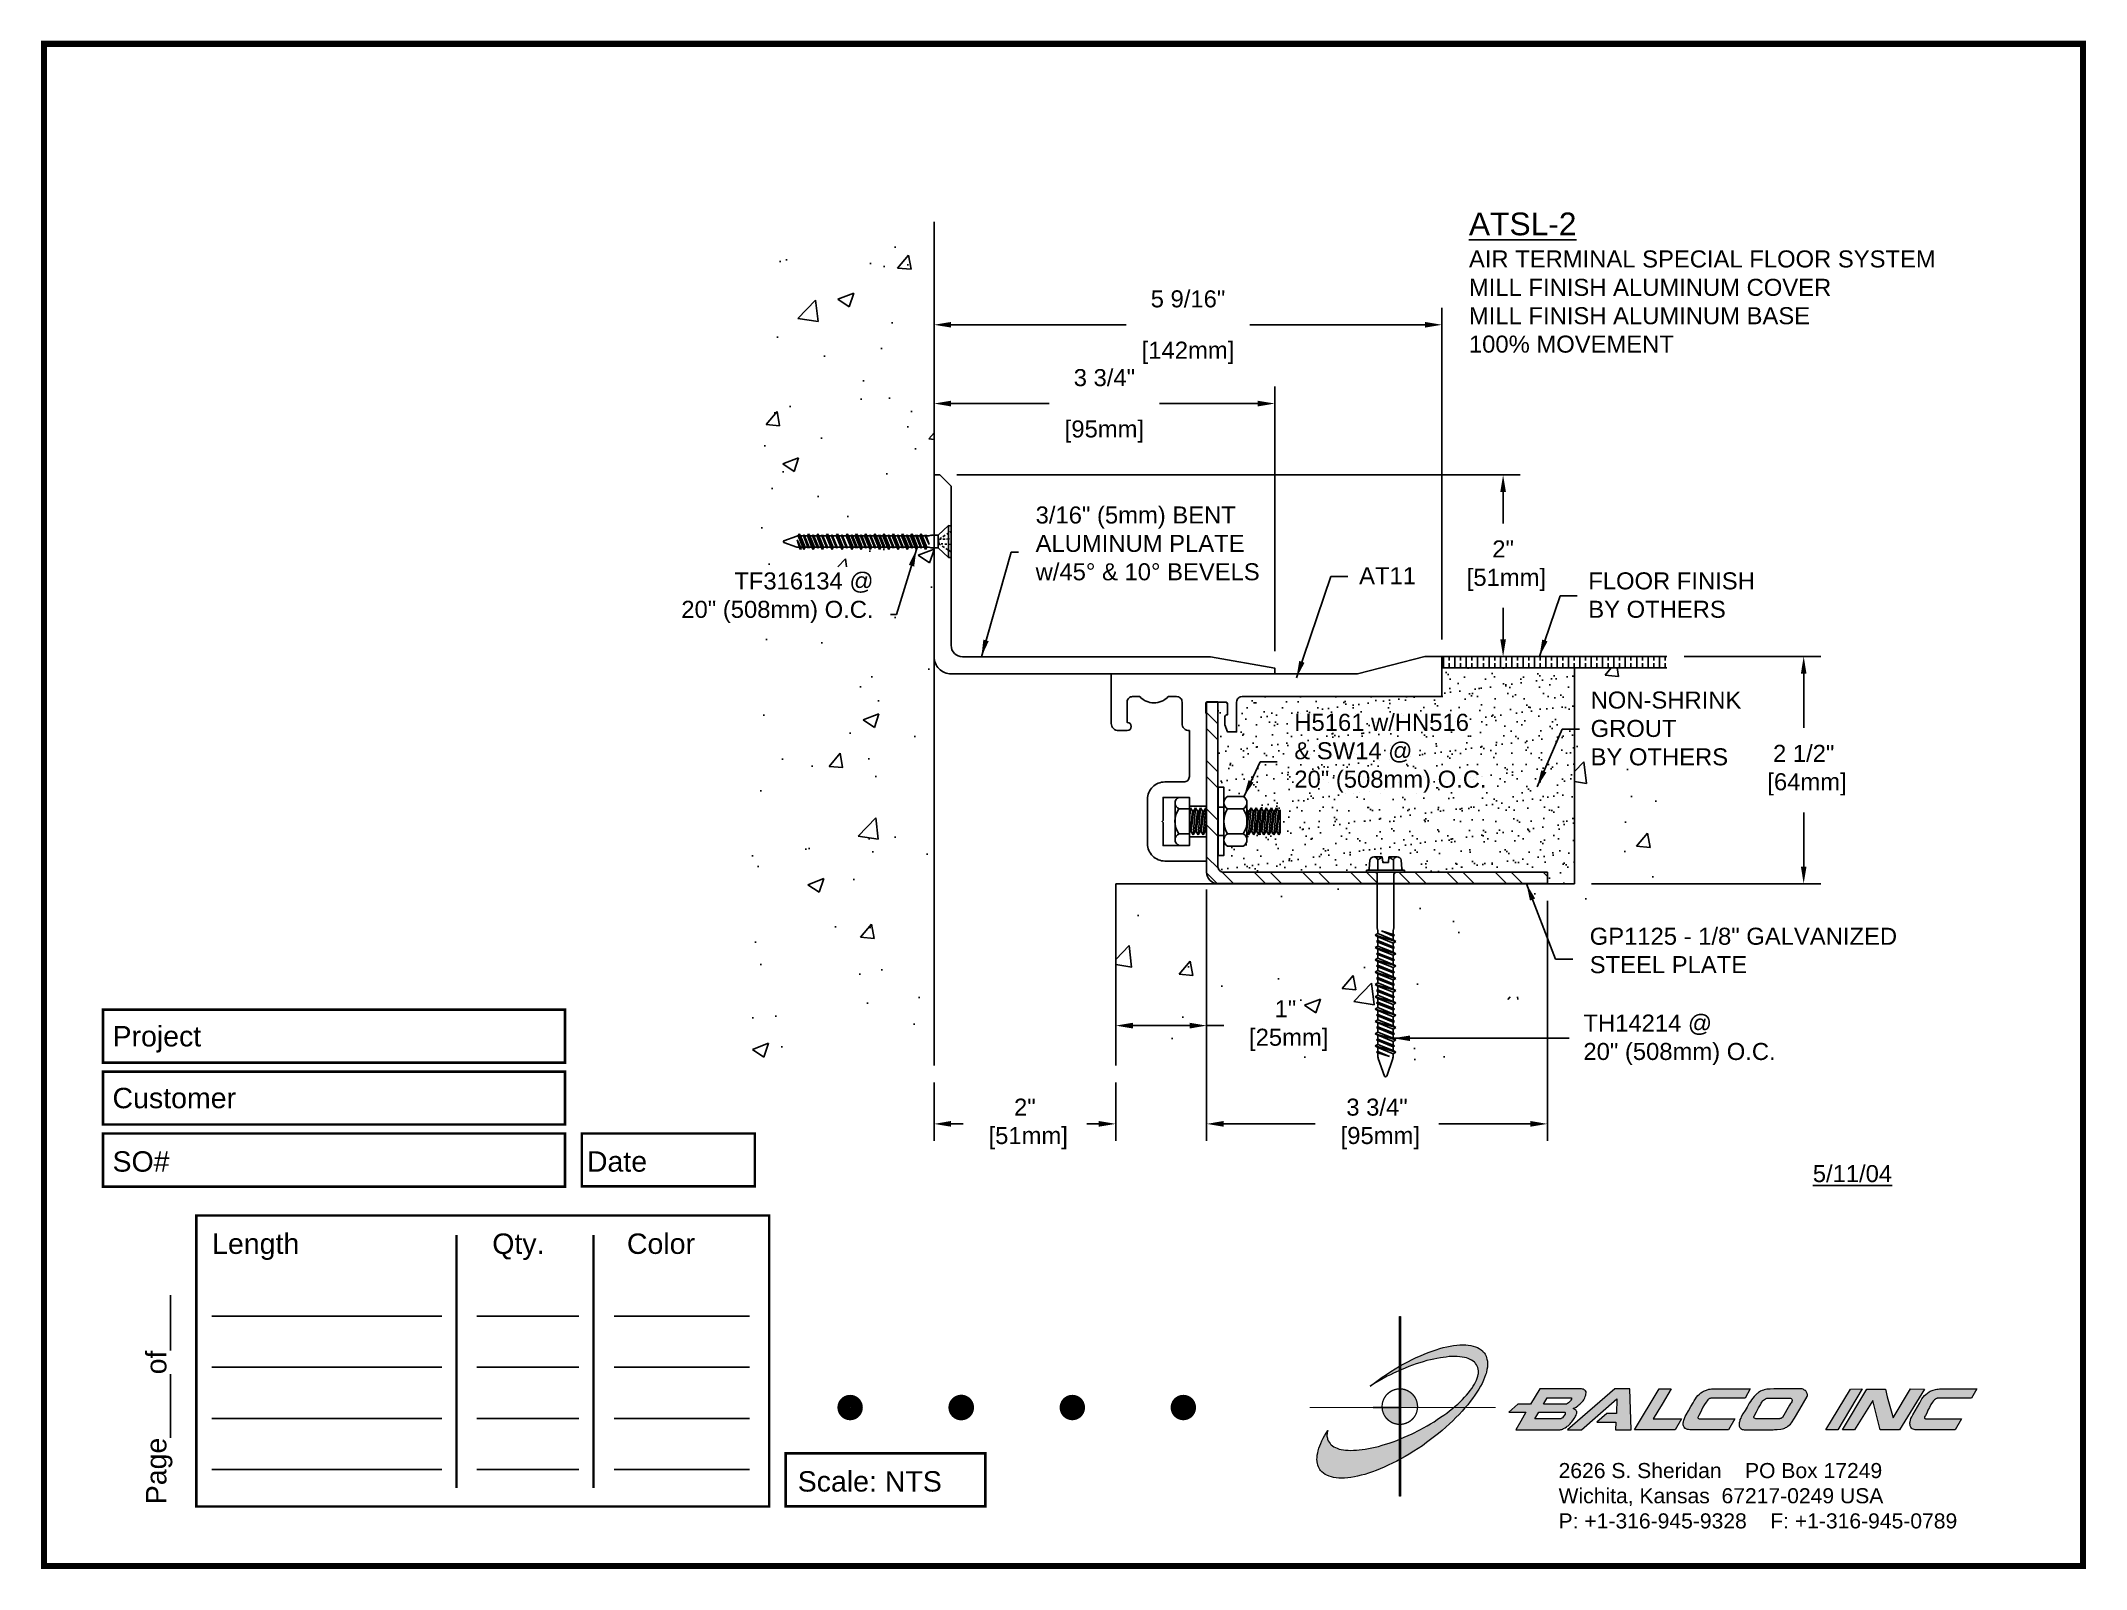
# Paper-space layout 'Layout1' of a CAD drawing. Header units: inches. Extents: x 0 to 10, y 0 to 7.5.
# The model-space entities are those that its viewports show. They can reach past a viewport. Long polylines and large blocks are cut down to what shows.
import ezdxf

# ---------------------------------------------------------------- set-up
doc = ezdxf.new("R2010")
doc.units = ezdxf.units.IN
doc.header["$MEASUREMENT"] = 0
doc.linetypes.add('HIDDEN', pattern=[0.375, 0.25, -0.125])
for name, color, linetype in [('Anchors', 4, 'Continuous'), ('Border', 7, 'Continuous'), ('Conditions', 1, 'Continuous'), ('Dimensions', 3, 'Continuous'), ('Metals', 7, 'Continuous'), ('Text', 2, 'Continuous')]:
    doc.layers.add(name, color=color, linetype=linetype)
doc.styles.add('Arial', font='arial.ttf')
doc.dimstyles.new('Arial', dxfattribs={"dimtxt": 0.1875, "dimasz": 0.1875, "dimexe": 0.1875, "dimexo": 0.1875, "dimgap": 0.1875, "dimtad": 0, "dimtih": 1, "dimtoh": 1, "dimdec": 4, "dimzin": 0, "dimdsep": 46, "dimlunit": 4, "dimtxsty": 'Arial', "dimcen": 0.1875, "dimadec": 0, "dimazin": 0, "dimtfac": 1, "dimtdec": 4, "dimtofl": 0, "dimtmove": 0, "dimatfit": 3, "dimfxl": 0, "dimfrac": 2, "dimtolj": 1, "dimtzin": 0, "dimarcsym": 0})

psp = doc.layouts.get("Layout1")

# ---------------------------------------------------------------- texts
at = {"layer": 'Border', "style": 'Arial'}
for s, p in [('Project', (0.336, 2.547)), ('Customer', (0.336, 2.244)), ('SO#', (0.336, 1.933)), ('Date', (2.661, 1.933)), ('Length', (0.824, 1.53)), ('Qty.', (2.197, 1.53)), ('Color', (2.857, 1.53)), ('Scale: NTS', (3.694, 0.365))]:
    psp.add_text(s, height=0.1, dxfattribs=at).set_placement(p)
psp.add_text('Page%%u        %%uof%%u       ', height=0.1, rotation=90, dxfattribs=at).set_placement((0.6, 0.303))
at = {"layer": 'Border', "insert": (7.423, 0.505), "char_height": 0.074, "width": 2.3438, "attachment_point": 1, "style": 'Arial'}
psp.add_mtext('2626 S. Sheridan    PO Box 17249\\PWichita, Kansas  67217-0249 USA \\PP: +1-316-945-9328    F: +1-316-945-0789', dxfattribs=at)
at = {"layer": 'Text', "insert": (8.669, 1.923), "char_height": 0.08334, "attachment_point": 4, "style": 'Arial'}
psp.add_mtext('{\\L5/11/04}', dxfattribs=at)

msp = doc.modelspace()

# ---------------------------------------------------------------- texts
at = {"layer": 'Text', "insert": (11.72874, 9.3873), "char_height": 0.25, "width": 5.3905443, "attachment_point": 1, "style": 'Arial'}
msp.add_mtext('{\\LATSL-2\\P\\H0.75x;\\lAIR TERMINAL SPECIAL FLOOR SYSTEM\\PMILL FINISH ALUMINUM COVER\\PMILL FINISH ALUMINUM BASE\\P100% MOVEMENT}', dxfattribs=at)
at = {"layer": 'Text', "char_height": 0.1875, "style": 'Arial'}
for s, insert, attachment_point in [('3/16" (5mm) BENT\\PALUMINUM PLATE\\Pw/45° & 10° BEVELS', (6.96005, 5.74448), 4), ('TF316134 @\\P20" (508mm) O.C.', (5.17642, 4.86974), 9), ('\\A1;AT11', (10.52017, 5.39013), 4), ('FLOOR FINISH\\PBY OTHERS', (13.04214, 5.17559), 4), ('NON-SHRINK\\PGROUT\\PBY OTHERS', (13.06773, 3.70765), 4), ('H5161 w/HN516\\P& SW14 @\\P20" (508mm) O.C.', (9.80719, 3.43509), 4), ('GP1125 - 1/8" GALVANIZED\\PSTEEL PLATE', (13.05812, 1.26388), 4), ('TH14214 @\\P20" (508mm) O.C.', (12.98859, 0.00309), 7)]:
    msp.add_mtext(s, dxfattribs=dict(at, insert=insert, attachment_point=attachment_point))

# ---------------------------------------------------------------- blocks, each defined once
blk = doc.blocks.new('CADlogo')
h = blk.add_hatch(color=256)
h.paths.add_polyline_path([(0.918, 1.81), (0.909, 1.81), (0.909, 1.322), (0.918, 1.327)])
h.paths.add_polyline_path([(0.918, 1.285), (0.909, 1.281), (0.909, 1.1), (0.918, 1.1)])
h.paths.add_polyline_path([(0.918, 0.917), (0.909, 0.917), (0.909, 0.762), (0.909, 0.753), (0.91, 0.753), (0.918, 0.753)])
h.paths.add_polyline_path([(0.918, 1.091), (0.918, 1.1), (0.91, 1.1), (0.909, 1.1), (0.909, 0.917), (0.918, 0.917), (0.918, 0.919), (0.915, 0.919)])
h.paths.add_polyline_path([(0.918, 0.412), (0.909, 0.407), (0.909, 0.049), (0.918, 0.049)])
h.paths.add_polyline_path([(0.918, 0.753), (0.909, 0.753), (0.909, 0.606), (0.918, 0.609)])
h.paths.add_polyline_path([(0.918, 0.609), (0.909, 0.606), (0.909, 0.407), (0.918, 0.412)])
h.paths.add_polyline_path([(0.918, 1.327), (0.909, 1.322), (0.909, 1.281), (0.918, 1.285)])
h = blk.add_hatch(color=175)
h.paths.add_polyline_path([(0.574, 0.51), (0.543, 0.506), (0.514, 0.502), (0.487, 0.499), (0.459, 0.499), (0.432, 0.497), (0.406, 0.499), (0.382, 0.5), (0.36, 0.502), (0.338, 0.508), (0.318, 0.511), (0.298, 0.519), (0.282, 0.526), (0.265, 0.533), (0.252, 0.543), (0.24, 0.553), (0.234, 0.559), (0.229, 0.564), (0.22, 0.577), (0.212, 0.592), (0.205, 0.607), (0.203, 0.616), (0.201, 0.627), (0.199, 0.643), (0.201, 0.66), (0.201, 0.671), (0.205, 0.682), (0.207, 0.694), (0.19, 0.667), (0.176, 0.641), (0.161, 0.616), (0.148, 0.59), (0.137, 0.566), (0.128, 0.543), (0.119, 0.519), (0.113, 0.495), (0.108, 0.473), (0.104, 0.451), (0.103, 0.44), (0.103, 0.429), (0.101, 0.409), (0.103, 0.391), (0.104, 0.38), (0.106, 0.371), (0.11, 0.352), (0.115, 0.336), (0.124, 0.318), (0.13, 0.31), (0.135, 0.301), (0.143, 0.294), (0.15, 0.286), (0.165, 0.274), (0.181, 0.263), (0.199, 0.254), (0.22, 0.244), (0.242, 0.237), (0.263, 0.232), (0.289, 0.228), (0.315, 0.226), (0.342, 0.226), (0.371, 0.226), (0.402, 0.23), (0.434, 0.233), (0.467, 0.239), (0.499, 0.246), (0.534, 0.254), (0.571, 0.263), (0.606, 0.275), (0.644, 0.286), (0.682, 0.301), (0.721, 0.318), (0.759, 0.334), (0.799, 0.352), (0.841, 0.371), (0.882, 0.393), (0.909, 0.407), (0.909, 0.606), (0.884, 0.596), (0.847, 0.583), (0.81, 0.57), (0.774, 0.559), (0.739, 0.548), (0.704, 0.537), (0.671, 0.53), (0.638, 0.522), (0.606, 0.515)])
h.paths.add_polyline_path([(1.18, 0.738), (1.109, 0.698), (1.034, 0.661), (0.957, 0.627), (0.918, 0.609), (0.918, 0.412), (0.924, 0.414), (0.964, 0.438), (1.006, 0.462), (1.05, 0.489), (1.092, 0.517), (1.134, 0.544), (1.174, 0.574), (1.215, 0.603), (1.253, 0.634), (1.291, 0.663), (1.328, 0.694), (1.365, 0.725), (1.399, 0.757), (1.432, 0.788), (1.463, 0.819), (1.494, 0.85), (1.524, 0.883), (1.554, 0.917), (1.44, 0.917), (1.429, 0.908), (1.401, 0.886), (1.374, 0.864), (1.343, 0.842), (1.312, 0.822), (1.28, 0.8), (1.248, 0.778), (1.215, 0.758)])
h.paths.add_polyline_path([(1.769, 1.382), (1.767, 1.393), (1.763, 1.404), (1.758, 1.422), (1.749, 1.441), (1.743, 1.45), (1.738, 1.457), (1.73, 1.464), (1.725, 1.472), (1.709, 1.485), (1.692, 1.496), (1.674, 1.506), (1.654, 1.514), (1.632, 1.521), (1.61, 1.527), (1.584, 1.53), (1.559, 1.532), (1.531, 1.532), (1.502, 1.532), (1.471, 1.53), (1.44, 1.527), (1.407, 1.521), (1.374, 1.514), (1.339, 1.505), (1.304, 1.496), (1.268, 1.485), (1.229, 1.472), (1.191, 1.457), (1.152, 1.442), (1.114, 1.426), (1.074, 1.408), (1.034, 1.388), (0.991, 1.367), (0.951, 1.346), (0.918, 1.327), (0.918, 1.285), (0.926, 1.289), (0.964, 1.305), (1.001, 1.32), (1.037, 1.333), (1.074, 1.346), (1.109, 1.356), (1.143, 1.367), (1.178, 1.378), (1.213, 1.386), (1.246, 1.393), (1.277, 1.4), (1.31, 1.406), (1.339, 1.41), (1.368, 1.413), (1.398, 1.417), (1.425, 1.417), (1.452, 1.419), (1.476, 1.417), (1.502, 1.415), (1.524, 1.413), (1.546, 1.408), (1.566, 1.404), (1.584, 1.397), (1.602, 1.389), (1.617, 1.382), (1.632, 1.373), (1.644, 1.362), (1.65, 1.356), (1.655, 1.351), (1.665, 1.338), (1.672, 1.325), (1.677, 1.309), (1.681, 1.294), (1.683, 1.278), (1.683, 1.261), (1.683, 1.252), (1.681, 1.243), (1.677, 1.225), (1.672, 1.207), (1.665, 1.186), (1.655, 1.166), (1.644, 1.146), (1.632, 1.126), (1.619, 1.106), (1.602, 1.084), (1.586, 1.062), (1.568, 1.04), (1.548, 1.018), (1.527, 0.996), (1.504, 0.974), (1.48, 0.952), (1.456, 0.93), (1.44, 0.917), (1.554, 0.917), (1.579, 0.945), (1.602, 0.976), (1.626, 1.007), (1.648, 1.038), (1.668, 1.067), (1.687, 1.097), (1.703, 1.128), (1.719, 1.155), (1.732, 1.185), (1.743, 1.212), (1.752, 1.239), (1.758, 1.252), (1.762, 1.265), (1.767, 1.291), (1.771, 1.314), (1.771, 1.327), (1.773, 1.338), (1.771, 1.362), (1.771, 1.373)])
h.paths.add_polyline_path([(0.867, 1.296), (0.825, 1.271), (0.781, 1.243), (0.741, 1.214), (0.701, 1.186), (0.66, 1.157), (0.622, 1.128), (0.675, 1.161), (0.732, 1.194), (0.79, 1.225), (0.82, 1.239), (0.851, 1.254), (0.909, 1.281), (0.909, 1.322)])
h = blk.add_hatch(color=256)
h.paths.add_polyline_path([(1.074, 0.991), (1.07, 1.001), (1.065, 1.011), (1.059, 1.021), (1.053, 1.03), (1.046, 1.038), (1.039, 1.047), (1.031, 1.054), (1.022, 1.062), (1.014, 1.068), (1.004, 1.074), (0.995, 1.08), (0.985, 1.085), (0.975, 1.089), (0.964, 1.093), (0.954, 1.096), (0.943, 1.098), (0.932, 1.099), (0.921, 1.1), (0.918, 1.1), (0.918, 0.917), (0.94, 0.917), (1.086, 0.917), (1.087, 0.927), (1.086, 0.938), (1.085, 0.949), (1.083, 0.96), (1.081, 0.97), (1.078, 0.981)])
h.paths.add_polyline_path([(0.909, 0.917), (0.739, 0.917), (0.74, 0.91), (0.741, 0.899), (0.743, 0.888), (0.746, 0.878), (0.75, 0.867), (0.754, 0.857), (0.758, 0.847), (0.764, 0.837), (0.77, 0.828), (0.776, 0.819), (0.783, 0.811), (0.791, 0.803), (0.799, 0.795), (0.808, 0.788), (0.817, 0.782), (0.826, 0.776), (0.836, 0.771), (0.846, 0.766), (0.856, 0.762), (0.867, 0.759), (0.877, 0.757), (0.888, 0.755), (0.899, 0.753), (0.909, 0.753)])
h.paths.add_polyline_path([(0.918, 1.1), (0.91, 1.1), (0.909, 1.1), (0.909, 0.917), (0.918, 0.917)])
h = blk.add_hatch(color=256)
h.paths.add_polyline_path([(2.148, 0.874), (2.098, 0.784), (2.049, 0.7), (2.484, 0.7), (2.491, 0.702), (2.501, 0.703), (2.508, 0.705), (2.512, 0.707), (2.517, 0.711), (2.532, 0.72), (2.546, 0.729), (2.554, 0.735), (2.563, 0.74), (2.572, 0.747), (2.581, 0.757), (2.59, 0.768), (2.599, 0.777), (2.616, 0.799), (2.623, 0.811), (2.63, 0.822), (2.636, 0.833), (2.641, 0.844), (2.645, 0.855), (2.647, 0.864), (2.647, 0.879), (2.645, 0.883), (2.641, 0.886), (2.638, 0.892), (2.629, 0.899), (2.619, 0.905), (2.612, 0.91), (2.64, 0.921), (2.658, 0.936), (2.669, 0.943), (2.678, 0.95), (2.694, 0.967), (2.702, 0.976), (2.709, 0.985), (2.716, 0.994), (2.722, 1.005), (2.727, 1.014), (2.731, 1.025), (2.735, 1.038), (2.736, 1.049), (2.738, 1.062), (2.738, 1.073), (2.733, 1.082), (2.727, 1.088), (2.72, 1.093), (2.713, 1.097), (2.704, 1.099), (2.694, 1.1), (2.685, 1.102), (2.674, 1.102), (2.285, 1.102), (2.195, 0.952), (2.069, 0.952), (1.981, 0.874)])
h.paths.add_polyline_path([(2.274, 0.874), (2.53, 0.874), (2.534, 0.865), (2.532, 0.852), (2.524, 0.841), (2.515, 0.828), (2.505, 0.815), (2.493, 0.81), (2.49, 0.808), (2.235, 0.808)], flags=16)
h.paths.add_polyline_path([(2.321, 0.952), (2.356, 1.014), (2.587, 1.014), (2.592, 1.014), (2.597, 1.014), (2.597, 1.003), (2.59, 0.991), (2.583, 0.98), (2.569, 0.966), (2.555, 0.958), (2.546, 0.952), (2.535, 0.952)], flags=16)
h.paths.add_polyline_path([(3.04, 1.002), (3.036, 0.859), (2.941, 0.859), (2.844, 0.773), (3.031, 0.773), (3.027, 0.7), (3.181, 0.7), (3.168, 1.102), (3.02, 1.102), (2.557, 0.7), (2.694, 0.7)])
h.paths.add_polyline_path([(3.214, 0.7), (3.611, 0.7), (3.675, 0.808), (3.397, 0.808), (3.441, 0.881), (3.483, 0.952), (3.574, 1.102), (3.454, 1.102)])
h.paths.add_polyline_path([(3.788, 0.965), (3.766, 0.927), (3.743, 0.885), (3.721, 0.846), (3.71, 0.83), (3.702, 0.811), (3.697, 0.795), (3.693, 0.778), (3.691, 0.769), (3.691, 0.76), (3.691, 0.749), (3.693, 0.74), (3.7, 0.727), (3.708, 0.716), (3.711, 0.714), (3.724, 0.705), (3.733, 0.702), (3.744, 0.702), (3.757, 0.7), (3.774, 0.7), (4.134, 0.7), (4.196, 0.808), (3.854, 0.808), (3.841, 0.808), (3.833, 0.816), (3.836, 0.826), (3.843, 0.841), (3.856, 0.864), (3.869, 0.892), (3.883, 0.921), (3.898, 0.949), (3.914, 0.972), (3.924, 0.983), (3.931, 0.992), (3.943, 1.002), (3.954, 1.008), (3.969, 1.011), (4.297, 1.011), (4.346, 1.102), (4.238, 1.102), (4.15, 1.102), (4.075, 1.1), (3.997, 1.102), (3.982, 1.1), (3.968, 1.1), (3.955, 1.099), (3.942, 1.097), (3.92, 1.089), (3.9, 1.082), (3.889, 1.078), (3.88, 1.073), (3.863, 1.062), (3.849, 1.049), (3.834, 1.035), (3.821, 1.018), (3.81, 1.002), (3.799, 0.983)])
h.paths.add_polyline_path([(4.509, 1.097), (4.496, 1.095), (4.485, 1.093), (4.476, 1.089), (4.465, 1.086), (4.447, 1.077), (4.43, 1.066), (4.421, 1.06), (4.414, 1.055), (4.399, 1.04), (4.386, 1.025), (4.372, 1.011), (4.361, 0.994), (4.35, 0.976), (4.337, 0.96), (4.317, 0.923), (4.297, 0.888), (4.275, 0.855), (4.26, 0.828), (4.255, 0.813), (4.247, 0.799), (4.244, 0.784), (4.242, 0.777), (4.24, 0.769), (4.238, 0.753), (4.238, 0.735), (4.246, 0.722), (4.251, 0.714), (4.253, 0.713), (4.257, 0.711), (4.262, 0.705), (4.269, 0.703), (4.278, 0.702), (4.289, 0.7), (4.564, 0.7), (4.571, 0.7), (4.584, 0.702), (4.613, 0.703), (4.648, 0.707), (4.664, 0.709), (4.677, 0.713), (4.686, 0.716), (4.694, 0.722), (4.705, 0.727), (4.717, 0.735), (4.73, 0.744), (4.741, 0.755), (4.752, 0.769), (4.781, 0.815), (4.833, 0.903), (4.906, 1.025), (4.908, 1.035), (4.908, 1.046), (4.906, 1.051), (4.906, 1.057), (4.9, 1.069), (4.893, 1.08), (4.889, 1.082), (4.888, 1.086), (4.88, 1.089), (4.873, 1.093), (4.866, 1.097), (4.856, 1.1), (4.846, 1.1), (4.844, 1.1), (4.73, 1.1), (4.626, 1.1), (4.58, 1.1), (4.542, 1.099), (4.524, 1.099)])
h.paths.add_polyline_path([(4.527, 1.011), (4.54, 1.011), (4.745, 1.011), (4.752, 1.003), (4.758, 0.998), (4.758, 0.985), (4.756, 0.98), (4.754, 0.974), (4.749, 0.965), (4.743, 0.956), (4.734, 0.941), (4.663, 0.821), (4.648, 0.812), (4.639, 0.81), (4.633, 0.808), (4.622, 0.808), (4.61, 0.808), (4.416, 0.808), (4.398, 0.808), (4.39, 0.813), (4.387, 0.813), (4.385, 0.819), (4.378, 0.825), (4.385, 0.832), (4.408, 0.877), (4.428, 0.914), (4.447, 0.945), (4.454, 0.96), (4.461, 0.971), (4.474, 0.986), (4.487, 0.996), (4.496, 1.002), (4.508, 1.009), (4.516, 1.009)], flags=16)
h.paths.add_polyline_path([(5.089, 0.698), (5.206, 0.698), (5.445, 1.1), (5.33, 1.099)])
h.paths.add_polyline_path([(5.489, 1.099), (5.252, 0.698), (5.37, 0.698), (5.548, 0.987), (5.621, 0.698), (5.811, 0.698), (6.055, 1.099), (5.919, 1.1), (5.749, 0.817), (5.709, 0.954), (5.691, 1.024), (5.672, 1.099)])
h.paths.add_polyline_path([(6.086, 1.06), (6.069, 1.047), (6.056, 1.035), (6.044, 1.018), (6.031, 1.002), (6.02, 0.983), (6.009, 0.965), (5.987, 0.925), (5.965, 0.885), (5.941, 0.846), (5.932, 0.828), (5.923, 0.811), (5.917, 0.795), (5.914, 0.778), (5.912, 0.769), (5.912, 0.758), (5.914, 0.749), (5.916, 0.738), (5.921, 0.725), (5.928, 0.716), (5.936, 0.709), (5.945, 0.705), (5.954, 0.702), (5.965, 0.7), (5.98, 0.7), (5.994, 0.7), (6.355, 0.7), (6.419, 0.806), (6.073, 0.806), (6.056, 0.811), (6.056, 0.821), (6.056, 0.826), (6.064, 0.841), (6.077, 0.864), (6.089, 0.892), (6.104, 0.919), (6.119, 0.947), (6.135, 0.972), (6.144, 0.983), (6.153, 0.992), (6.163, 1), (6.166, 1.003), (6.172, 1.005), (6.178, 1.008), (6.19, 1.011), (6.517, 1.011), (6.569, 1.1), (6.459, 1.102), (6.373, 1.1), (6.296, 1.1), (6.217, 1.1), (6.203, 1.1), (6.19, 1.099), (6.175, 1.099), (6.164, 1.095), (6.141, 1.089), (6.12, 1.082), (6.111, 1.077), (6.102, 1.073)])
blk.add_hatch(color=256).paths.add_polyline_path([(0.918, 0.609), (0.909, 0.606), (0.909, 0.407), (0.918, 0.412)])
for q in [(0.65, 0.917), (0.909, 0.648)]:
    blk.add_line((0.909, 0.917), q)
at = {"color": 7, "lineweight": 0}
for points in [[(0.909, 1.81), (0.918, 1.81), (0.918, 0.049), (0.909, 0.049), (0.909, 1.81)], [(2.738, 1.073), (2.733, 1.082), (2.727, 1.088), (2.72, 1.093), (2.713, 1.097), (2.704, 1.099), (2.694, 1.1), (2.685, 1.102), (2.674, 1.102), (2.285, 1.102), (2.195, 0.952), (2.069, 0.952), (1.981, 0.874), (2.148, 0.874), (2.098, 0.784), (2.049, 0.7), (2.484, 0.7), (2.491, 0.702), (2.501, 0.703), (2.508, 0.705), (2.512, 0.707), (2.517, 0.711), (2.532, 0.72), (2.546, 0.729), (2.554, 0.735), (2.563, 0.74), (2.572, 0.747), (2.581, 0.757), (2.59, 0.768), (2.599, 0.777), (2.616, 0.799), (2.623, 0.811), (2.63, 0.822), (2.636, 0.833), (2.641, 0.844), (2.645, 0.855), (2.647, 0.864), (2.647, 0.874), (2.647, 0.879), (2.645, 0.883), (2.641, 0.886), (2.638, 0.892), (2.629, 0.899), (2.619, 0.905), (2.612, 0.91), (2.64, 0.921), (2.658, 0.936), (2.669, 0.943), (2.678, 0.95), (2.694, 0.967), (2.702, 0.976), (2.709, 0.985), (2.716, 0.994), (2.722, 1.005), (2.727, 1.014), (2.731, 1.025), (2.735, 1.038), (2.736, 1.049), (2.738, 1.062), (2.738, 1.073), (2.738, 1.073)], [(2.587, 0.985), (2.583, 0.98), (2.572, 0.969), (2.565, 0.963), (2.555, 0.958), (2.546, 0.952), (2.535, 0.952), (2.321, 0.952), (2.356, 1.014), (2.587, 1.014), (2.592, 1.014), (2.594, 1.014), (2.596, 1.013), (2.597, 1.011), (2.597, 1.005), (2.596, 1), (2.59, 0.991), (2.587, 0.985), (2.587, 0.985)], [(3.027, 0.7), (3.181, 0.7), (3.168, 1.102), (3.02, 1.102), (2.557, 0.7), (2.694, 0.7), (3.04, 1.002), (3.036, 0.859), (3.038, 0.859), (2.941, 0.859), (2.844, 0.773), (3.031, 0.773), (3.027, 0.7), (3.027, 0.7)], [(3.214, 0.7), (3.454, 1.102), (3.574, 1.102), (3.483, 0.952), (3.441, 0.881), (3.397, 0.808), (3.675, 0.808), (3.611, 0.7), (3.214, 0.7), (3.214, 0.7)], [(3.969, 1.011), (3.96, 1.009), (3.955, 1.007), (3.949, 1.005), (3.946, 1.003), (3.94, 1), (3.931, 0.992), (3.924, 0.983), (3.914, 0.972), (3.898, 0.949), (3.883, 0.921), (3.869, 0.892), (3.856, 0.864), (3.843, 0.841), (3.836, 0.826), (3.834, 0.821), (3.834, 0.817), (3.836, 0.813), (3.839, 0.81), (3.847, 0.808), (3.854, 0.808), (4.196, 0.808), (4.134, 0.7), (3.774, 0.7), (3.757, 0.7), (3.744, 0.702), (3.733, 0.702), (3.724, 0.705), (3.715, 0.711), (3.711, 0.713), (3.708, 0.716), (3.7, 0.727), (3.693, 0.74), (3.691, 0.749), (3.691, 0.76), (3.691, 0.769), (3.693, 0.778), (3.697, 0.795), (3.702, 0.811), (3.71, 0.83), (3.721, 0.846), (3.743, 0.885), (3.766, 0.927), (3.788, 0.965), (3.799, 0.983), (3.81, 1.002), (3.821, 1.018), (3.834, 1.035), (3.849, 1.049), (3.863, 1.062), (3.88, 1.073), (3.889, 1.078), (3.9, 1.082), (3.92, 1.089), (3.942, 1.097), (3.955, 1.099), (3.968, 1.1), (3.982, 1.1), (3.997, 1.102), (4.075, 1.1), (4.15, 1.102), (4.238, 1.102), (4.346, 1.102), (4.297, 1.011), (3.969, 1.011), (3.969, 1.011)], [(4.846, 1.1), (4.844, 1.1), (4.73, 1.1), (4.626, 1.1), (4.58, 1.1), (4.542, 1.099), (4.524, 1.099), (4.509, 1.097), (4.496, 1.095), (4.485, 1.093), (4.476, 1.089), (4.465, 1.086), (4.447, 1.077), (4.43, 1.066), (4.421, 1.06), (4.414, 1.055), (4.399, 1.04), (4.386, 1.025), (4.372, 1.011), (4.361, 0.994), (4.35, 0.976), (4.337, 0.96), (4.317, 0.923), (4.297, 0.888), (4.275, 0.855), (4.26, 0.828), (4.255, 0.813), (4.247, 0.799), (4.244, 0.784), (4.242, 0.777), (4.24, 0.769), (4.238, 0.753), (4.238, 0.735), (4.246, 0.722), (4.251, 0.714), (4.253, 0.713), (4.257, 0.711), (4.262, 0.705), (4.269, 0.703), (4.278, 0.702), (4.289, 0.7), (4.564, 0.7), (4.571, 0.7), (4.584, 0.702), (4.613, 0.703), (4.648, 0.707), (4.664, 0.709), (4.677, 0.713), (4.686, 0.716), (4.694, 0.722), (4.705, 0.727), (4.717, 0.735), (4.73, 0.744), (4.741, 0.755), (4.752, 0.769), (4.781, 0.815), (4.833, 0.903), (4.906, 1.025), (4.908, 1.035), (4.908, 1.046), (4.906, 1.051), (4.906, 1.057), (4.9, 1.069), (4.897, 1.075), (4.893, 1.08), (4.889, 1.082), (4.888, 1.086), (4.88, 1.089), (4.873, 1.093), (4.866, 1.097), (4.856, 1.1), (4.846, 1.1), (4.846, 1.1)], [(4.734, 0.941), (4.663, 0.821), (4.653, 0.815), (4.646, 0.811), (4.639, 0.81), (4.633, 0.808), (4.622, 0.808), (4.61, 0.808), (4.416, 0.808), (4.403, 0.808), (4.396, 0.81), (4.39, 0.813), (4.388, 0.813), (4.386, 0.815), (4.385, 0.819), (4.383, 0.821), (4.383, 0.826), (4.383, 0.83), (4.385, 0.832), (4.408, 0.877), (4.428, 0.914), (4.447, 0.945), (4.454, 0.96), (4.461, 0.971), (4.471, 0.982), (4.478, 0.989), (4.487, 0.996), (4.496, 1.002), (4.505, 1.007), (4.511, 1.009), (4.516, 1.009), (4.527, 1.011), (4.54, 1.011), (4.743, 1.011), (4.749, 1.007), (4.752, 1.003), (4.756, 1), (4.758, 0.994), (4.758, 0.985), (4.756, 0.98), (4.754, 0.974), (4.749, 0.965), (4.743, 0.956), (4.734, 0.941), (4.734, 0.941)], [(5.089, 0.698), (5.33, 1.099), (5.445, 1.1), (5.206, 0.698), (5.091, 0.698), (5.089, 0.698), (5.089, 0.698)], [(5.811, 0.698), (5.621, 0.698), (5.548, 0.987), (5.37, 0.698), (5.252, 0.698), (5.489, 1.099), (5.672, 1.099), (5.691, 1.024), (5.709, 0.954), (5.749, 0.817), (5.919, 1.1), (6.055, 1.099), (5.811, 0.698), (5.811, 0.698)], [(6.19, 1.011), (6.181, 1.009), (6.175, 1.007), (6.172, 1.005), (6.166, 1.003), (6.163, 1), (6.153, 0.992), (6.144, 0.983), (6.135, 0.972), (6.119, 0.947), (6.104, 0.919), (6.089, 0.892), (6.077, 0.864), (6.064, 0.841), (6.056, 0.826), (6.056, 0.821), (6.056, 0.815), (6.058, 0.811), (6.062, 0.81), (6.067, 0.808), (6.077, 0.806), (6.419, 0.806), (6.355, 0.7), (5.994, 0.7), (5.98, 0.7), (5.965, 0.7), (5.954, 0.702), (5.945, 0.705), (5.936, 0.709), (5.932, 0.713), (5.928, 0.716), (5.921, 0.725), (5.916, 0.738), (5.914, 0.749), (5.912, 0.758), (5.912, 0.769), (5.914, 0.778), (5.917, 0.795), (5.923, 0.811), (5.932, 0.828), (5.941, 0.846), (5.965, 0.885), (5.987, 0.925), (6.009, 0.965), (6.02, 0.983), (6.031, 1.002), (6.044, 1.018), (6.056, 1.035), (6.069, 1.047), (6.086, 1.06), (6.102, 1.073), (6.111, 1.077), (6.12, 1.082), (6.141, 1.089), (6.164, 1.095), (6.175, 1.099), (6.19, 1.099), (6.203, 1.1), (6.217, 1.1), (6.296, 1.1), (6.373, 1.1), (6.459, 1.102), (6.569, 1.1), (6.517, 1.011), (6.19, 1.011), (6.19, 1.011)], [(2.484, 0.808), (2.235, 0.808), (2.274, 0.874), (2.524, 0.874), (2.53, 0.872), (2.532, 0.87), (2.533, 0.866), (2.533, 0.863), (2.532, 0.852), (2.524, 0.841), (2.515, 0.828), (2.506, 0.817), (2.501, 0.813), (2.493, 0.81), (2.49, 0.808), (2.486, 0.808), (2.484, 0.808), (2.484, 0.808)]]:
    blk.add_lwpolyline(points, dxfattribs=at)
at = {"color": 175, "lineweight": 0}
blk.add_lwpolyline([(1.758, 1.422), (1.763, 1.404), (1.767, 1.393), (1.769, 1.382), (1.771, 1.373), (1.771, 1.362), (1.773, 1.338), (1.771, 1.327), (1.771, 1.314), (1.767, 1.291), (1.762, 1.265), (1.758, 1.252), (1.752, 1.239), (1.743, 1.212), (1.732, 1.185), (1.719, 1.155), (1.703, 1.128), (1.687, 1.097), (1.668, 1.067), (1.648, 1.038), (1.626, 1.007), (1.602, 0.976), (1.579, 0.945), (1.551, 0.914), (1.524, 0.883), (1.494, 0.85), (1.463, 0.819), (1.432, 0.788), (1.399, 0.757), (1.365, 0.725), (1.328, 0.694), (1.291, 0.663), (1.253, 0.634), (1.215, 0.603), (1.174, 0.574), (1.134, 0.544), (1.092, 0.517), (1.05, 0.489), (1.006, 0.462), (0.964, 0.438), (0.924, 0.414), (0.882, 0.393), (0.841, 0.371), (0.799, 0.352), (0.759, 0.334), (0.721, 0.318), (0.682, 0.301), (0.644, 0.286), (0.606, 0.275), (0.571, 0.263), (0.534, 0.254), (0.499, 0.246), (0.467, 0.239), (0.434, 0.233), (0.402, 0.23), (0.371, 0.226), (0.342, 0.226), (0.315, 0.226), (0.289, 0.228), (0.263, 0.232), (0.242, 0.237), (0.22, 0.244), (0.199, 0.254), (0.181, 0.263), (0.165, 0.274), (0.15, 0.286), (0.143, 0.294), (0.135, 0.301), (0.13, 0.31), (0.124, 0.318), (0.115, 0.336), (0.11, 0.352), (0.106, 0.371), (0.104, 0.38), (0.103, 0.391), (0.101, 0.409), (0.103, 0.429), (0.103, 0.44), (0.104, 0.451), (0.108, 0.473), (0.113, 0.495), (0.119, 0.519), (0.128, 0.543), (0.137, 0.566), (0.148, 0.59), (0.161, 0.616), (0.176, 0.641), (0.19, 0.667), (0.207, 0.694), (0.205, 0.682), (0.201, 0.671), (0.201, 0.66), (0.199, 0.649), (0.199, 0.638), (0.201, 0.627), (0.203, 0.616), (0.205, 0.607), (0.212, 0.592), (0.22, 0.577), (0.229, 0.564), (0.234, 0.559), (0.24, 0.553), (0.252, 0.543), (0.265, 0.533), (0.282, 0.526), (0.298, 0.519), (0.318, 0.511), (0.338, 0.508), (0.36, 0.502), (0.382, 0.5), (0.406, 0.499), (0.432, 0.497), (0.459, 0.499), (0.487, 0.499), (0.514, 0.502), (0.543, 0.506), (0.574, 0.51), (0.606, 0.515), (0.638, 0.522), (0.671, 0.53), (0.704, 0.537), (0.739, 0.548), (0.774, 0.559), (0.81, 0.57), (0.847, 0.583), (0.884, 0.596), (0.92, 0.61), (0.957, 0.627), (1.034, 0.661), (1.109, 0.698), (1.18, 0.738), (1.215, 0.758), (1.248, 0.778), (1.28, 0.8), (1.312, 0.822), (1.343, 0.842), (1.374, 0.864), (1.401, 0.886), (1.429, 0.908), (1.456, 0.93), (1.48, 0.952), (1.504, 0.974), (1.527, 0.996), (1.548, 1.018), (1.568, 1.04), (1.586, 1.062), (1.602, 1.084), (1.619, 1.106), (1.632, 1.126), (1.644, 1.146), (1.655, 1.166), (1.665, 1.186), (1.672, 1.207), (1.677, 1.225), (1.681, 1.243), (1.683, 1.252), (1.683, 1.261), (1.683, 1.278), (1.681, 1.294), (1.677, 1.309), (1.672, 1.325), (1.665, 1.338), (1.655, 1.351), (1.65, 1.356), (1.644, 1.362), (1.632, 1.373), (1.617, 1.382), (1.602, 1.389), (1.584, 1.397), (1.566, 1.404), (1.546, 1.408), (1.524, 1.413), (1.502, 1.415), (1.476, 1.417), (1.452, 1.419), (1.425, 1.417), (1.398, 1.417), (1.368, 1.413), (1.339, 1.41), (1.31, 1.406), (1.277, 1.4), (1.246, 1.393), (1.213, 1.386), (1.178, 1.378), (1.143, 1.367), (1.109, 1.356), (1.074, 1.346), (1.037, 1.333), (1.001, 1.32), (0.964, 1.305), (0.926, 1.289), (0.851, 1.254), (0.82, 1.239), (0.79, 1.225), (0.732, 1.194), (0.675, 1.161), (0.622, 1.128), (0.66, 1.157), (0.701, 1.186), (0.741, 1.214), (0.781, 1.243), (0.825, 1.271), (0.867, 1.296), (0.909, 1.322), (0.951, 1.346), (0.991, 1.367), (1.034, 1.388), (1.074, 1.408), (1.114, 1.426), (1.152, 1.442), (1.191, 1.457), (1.229, 1.472), (1.268, 1.485), (1.304, 1.496), (1.339, 1.505), (1.374, 1.514), (1.407, 1.521), (1.44, 1.527), (1.471, 1.53), (1.502, 1.532), (1.531, 1.532), (1.559, 1.532), (1.584, 1.53), (1.61, 1.527), (1.632, 1.521), (1.654, 1.514), (1.674, 1.506), (1.692, 1.496), (1.709, 1.485), (1.725, 1.472), (1.73, 1.464), (1.738, 1.457), (1.743, 1.45), (1.749, 1.441), (1.758, 1.422), (1.758, 1.422)], dxfattribs=at)
at = {"color": 7, "lineweight": 0, "const_width": 0.0128}
blk.add_lwpolyline([(1.087, 0.927), (1.086, 0.938), (1.085, 0.949), (1.083, 0.96), (1.081, 0.97), (1.078, 0.981), (1.074, 0.991), (1.07, 1.001), (1.065, 1.011), (1.059, 1.021), (1.053, 1.03), (1.046, 1.038), (1.039, 1.047), (1.031, 1.054), (1.022, 1.062), (1.014, 1.068), (1.004, 1.074), (0.995, 1.08), (0.985, 1.085), (0.975, 1.089), (0.964, 1.093), (0.954, 1.096), (0.943, 1.098), (0.932, 1.099), (0.921, 1.1), (0.91, 1.1), (0.899, 1.1), (0.888, 1.099), (0.877, 1.097), (0.867, 1.094), (0.856, 1.091), (0.846, 1.087), (0.836, 1.082), (0.826, 1.077), (0.817, 1.071), (0.808, 1.065), (0.799, 1.058), (0.791, 1.05), (0.783, 1.043), (0.776, 1.034), (0.77, 1.025), (0.764, 1.016), (0.758, 1.006), (0.754, 0.996), (0.75, 0.986), (0.746, 0.976), (0.743, 0.965), (0.741, 0.954), (0.74, 0.943), (0.739, 0.932), (0.739, 0.921), (0.74, 0.91), (0.741, 0.899), (0.743, 0.888), (0.746, 0.878), (0.75, 0.867), (0.754, 0.857), (0.758, 0.847), (0.764, 0.837), (0.77, 0.828), (0.776, 0.819), (0.783, 0.811), (0.791, 0.803), (0.799, 0.795), (0.808, 0.788), (0.817, 0.782), (0.826, 0.776), (0.836, 0.771), (0.846, 0.766), (0.856, 0.762), (0.867, 0.759), (0.877, 0.757), (0.888, 0.755), (0.899, 0.753), (0.91, 0.753), (0.921, 0.753), (0.932, 0.754), (0.943, 0.756), (0.954, 0.758), (0.964, 0.761), (0.975, 0.764), (0.985, 0.769), (0.995, 0.773), (1.004, 0.779), (1.014, 0.785), (1.022, 0.792), (1.031, 0.799), (1.039, 0.807), (1.046, 0.815), (1.053, 0.824), (1.059, 0.833), (1.065, 0.842), (1.07, 0.852), (1.074, 0.862), (1.078, 0.872), (1.081, 0.883), (1.083, 0.894), (1.085, 0.905), (1.086, 0.916), (1.087, 0.927)], dxfattribs=at)
at = {"color": 7, "lineweight": 0}
blk.add_lwpolyline([(1.853, 0.917, 0.0091, 0.0091, 0), (0.029, 0.917, 0.00366, 0.00366, 0), (0.029, 0.917, 0.00366, 0.00366, 0)], format="xyseb", dxfattribs=at)
blk = doc.blocks.new('ACADlogo')
blk.add_blockref('CADlogo', (-0.011, 7.152))
blk = doc.blocks.new('TH14214')
for p, q in [((-0.209, 0), (-0.209, 0.025)), ((-0.209, 0.025), (0.209, 0.025)), ((-0.209, 0), (0.209, 0)), ((-0.18, 0.039), (-0.172, 0.133)), ((-0.129, 0.17), (-0.036, 0.17)), ((-0.086, 0.025), (-0.086, 0.133)), ((-0.031, 0.11), (-0.036, 0.17)), ((-0.031, 0.11), (0.031, 0.11)), ((0.031, 0.11), (0.036, 0.17)), ((0.036, 0.17), (0.129, 0.17)), ((0.086, 0.025), (0.086, 0.133)), ((0.18, 0.039), (0.172, 0.133)), ((0.209, 0.025), (0.209, 0)), ((-0.093, -0.015), (-0.093, -0.597)), ((0.093, -0.015), (0.093, -0.597)), ((-0.098, -0.693), (0.043, -0.644)), ((-0.092, -0.61), (-0.084, -0.645)), ((-0.083, -0.684), (0.043, -0.644)), ((0.043, -0.644), (-0.083, -0.701)), ((-0.083, -0.658), (-0.083, -0.684)), ((0.083, -0.658), (0.083, -0.675)), ((0.092, -0.61), (0.084, -0.645)), ((-0.115, -0.76), (0.115, -0.693)), ((-0.115, -0.76), (-0.083, -0.743)), ((-0.115, -0.76), (-0.083, -0.778)), ((-0.115, -0.896), (0.115, -0.828)), ((-0.115, -0.896), (-0.083, -0.879)), ((-0.115, -0.896), (-0.083, -0.913)), ((-0.098, -0.693), (-0.083, -0.684)), ((-0.098, -0.693), (-0.083, -0.701)), ((-0.098, -0.828), (0.098, -0.76)), ((-0.098, -0.828), (-0.083, -0.82)), ((-0.098, -0.828), (-0.083, -0.836)), ((-0.098, -0.964), (0.098, -0.896)), ((0.083, -0.675), (-0.083, -0.743)), ((-0.083, -0.701), (-0.083, -0.743)), ((0.083, -0.71), (-0.083, -0.778)), ((-0.083, -0.82), (0.083, -0.752)), ((0.083, -0.769), (-0.083, -0.836)), ((-0.083, -0.778), (-0.083, -0.82)), ((0.083, -0.811), (-0.083, -0.879)), ((-0.083, -0.836), (-0.083, -0.879)), ((0.083, -0.845), (-0.083, -0.913)), ((-0.083, -0.955), (0.083, -0.888)), ((0.115, -0.693), (0.083, -0.675)), ((0.115, -0.693), (0.083, -0.71)), ((0.083, -0.71), (0.083, -0.752)), ((0.098, -0.76), (0.083, -0.752)), ((0.098, -0.76), (0.083, -0.769)), ((0.083, -0.769), (0.083, -0.811)), ((0.115, -0.828), (0.083, -0.811)), ((0.115, -0.828), (0.083, -0.845)), ((0.083, -0.845), (0.083, -0.888)), ((0.098, -0.896), (0.083, -0.888)), ((0.098, -0.896), (0.083, -0.904)), ((-0.115, -1.031), (0.115, -0.964)), ((-0.115, -1.031), (-0.083, -1.014)), ((-0.115, -1.031), (-0.083, -1.048)), ((-0.115, -1.167), (0.115, -1.099)), ((-0.098, -0.964), (-0.083, -0.955)), ((-0.098, -0.964), (-0.083, -0.972)), ((-0.098, -1.099), (0.098, -1.031)), ((-0.098, -1.099), (-0.083, -1.091)), ((-0.098, -1.099), (-0.083, -1.107)), ((0.083, -0.904), (-0.083, -0.972)), ((-0.083, -0.913), (-0.083, -0.955)), ((0.083, -0.946), (-0.083, -1.014)), ((-0.083, -0.972), (-0.083, -1.014)), ((0.083, -0.981), (-0.083, -1.048)), ((-0.083, -1.091), (0.083, -1.023)), ((0.083, -1.039), (-0.083, -1.107)), ((-0.083, -1.048), (-0.083, -1.091)), ((0.083, -1.082), (-0.083, -1.149)), ((-0.083, -1.107), (-0.083, -1.149)), ((0.083, -1.116), (-0.083, -1.184)), ((0.083, -0.904), (0.083, -0.946)), ((0.115, -0.964), (0.083, -0.946)), ((0.115, -0.964), (0.083, -0.981)), ((0.083, -0.981), (0.083, -1.023)), ((0.098, -1.031), (0.083, -1.023)), ((0.098, -1.031), (0.083, -1.039)), ((0.083, -1.039), (0.083, -1.082)), ((0.115, -1.099), (0.083, -1.082)), ((0.115, -1.099), (0.083, -1.116)), ((0.083, -1.116), (0.083, -1.158)), ((-0.115, -1.167), (-0.083, -1.149)), ((-0.115, -1.167), (-0.083, -1.184)), ((-0.115, -1.302), (0.115, -1.234)), ((-0.115, -1.302), (-0.083, -1.285)), ((-0.115, -1.302), (-0.083, -1.319)), ((-0.098, -1.234), (0.098, -1.167)), ((-0.098, -1.234), (-0.083, -1.226)), ((-0.098, -1.234), (-0.083, -1.243)), ((-0.098, -1.37), (0.098, -1.302)), ((-0.083, -1.226), (0.083, -1.158)), ((0.083, -1.175), (-0.083, -1.243)), ((-0.083, -1.184), (-0.083, -1.226)), ((0.083, -1.217), (-0.083, -1.285)), ((-0.083, -1.243), (-0.083, -1.285)), ((0.083, -1.252), (-0.083, -1.319)), ((-0.083, -1.362), (0.083, -1.294)), ((0.083, -1.31), (-0.083, -1.378)), ((-0.083, -1.319), (-0.083, -1.362)), ((0.098, -1.167), (0.083, -1.158)), ((0.098, -1.167), (0.083, -1.175)), ((0.083, -1.175), (0.083, -1.217)), ((0.115, -1.234), (0.083, -1.217)), ((0.115, -1.234), (0.083, -1.252)), ((0.083, -1.252), (0.083, -1.294)), ((0.098, -1.302), (0.083, -1.294)), ((0.098, -1.302), (0.083, -1.31)), ((0.083, -1.31), (0.083, -1.353)), ((-0.115, -1.437), (0.115, -1.37)), ((-0.115, -1.437), (-0.083, -1.42)), ((-0.115, -1.437), (-0.083, -1.455)), ((-0.115, -1.573), (0.115, -1.505)), ((-0.115, -1.573), (-0.083, -1.556)), ((-0.115, -1.573), (-0.083, -1.59)), ((-0.098, -1.37), (-0.083, -1.362)), ((-0.098, -1.37), (-0.083, -1.378)), ((-0.098, -1.505), (0.098, -1.437)), ((-0.098, -1.505), (-0.083, -1.497)), ((-0.098, -1.505), (-0.083, -1.513)), ((-0.098, -1.641), (0.098, -1.573)), ((0.083, -1.353), (-0.083, -1.42)), ((-0.083, -1.378), (-0.083, -1.42)), ((0.083, -1.387), (-0.083, -1.455)), ((-0.083, -1.497), (0.083, -1.429)), ((0.083, -1.446), (-0.083, -1.513)), ((-0.083, -1.455), (-0.083, -1.497)), ((0.083, -1.488), (-0.083, -1.556)), ((-0.083, -1.513), (-0.083, -1.556)), ((0.083, -1.522), (-0.083, -1.59)), ((-0.083, -1.632), (0.083, -1.565)), ((0.115, -1.37), (0.083, -1.353)), ((0.115, -1.37), (0.083, -1.387)), ((0.083, -1.387), (0.083, -1.429)), ((0.098, -1.437), (0.083, -1.429)), ((0.098, -1.437), (0.083, -1.446)), ((0.083, -1.446), (0.083, -1.488)), ((0.115, -1.505), (0.083, -1.488)), ((0.115, -1.505), (0.083, -1.522)), ((0.083, -1.522), (0.083, -1.565)), ((0.098, -1.573), (0.083, -1.565)), ((0.098, -1.573), (0.083, -1.581)), ((-0.115, -1.708), (0.115, -1.641)), ((-0.115, -1.708), (-0.083, -1.691)), ((-0.115, -1.708), (-0.083, -1.726)), ((-0.115, -1.844), (0.115, -1.776)), ((-0.098, -1.641), (-0.083, -1.632)), ((-0.098, -1.641), (-0.083, -1.649)), ((-0.098, -1.776), (0.098, -1.708)), ((-0.098, -1.776), (-0.083, -1.768)), ((-0.098, -1.776), (-0.083, -1.784)), ((0.083, -1.581), (-0.083, -1.649)), ((-0.083, -1.59), (-0.083, -1.632)), ((0.083, -1.623), (-0.083, -1.691)), ((-0.083, -1.649), (-0.083, -1.691)), ((0.083, -1.658), (-0.083, -1.726)), ((-0.083, -1.768), (0.083, -1.7)), ((0.083, -1.717), (-0.083, -1.784)), ((-0.083, -1.726), (-0.083, -1.768)), ((0.083, -1.759), (-0.083, -1.827)), ((-0.083, -1.784), (-0.083, -1.827)), ((0.083, -1.793), (-0.083, -1.861)), ((0.083, -1.581), (0.083, -1.623)), ((0.115, -1.641), (0.083, -1.623)), ((0.115, -1.641), (0.083, -1.658)), ((0.083, -1.658), (0.083, -1.7)), ((0.098, -1.708), (0.083, -1.7)), ((0.098, -1.708), (0.083, -1.717)), ((0.083, -1.717), (0.083, -1.759)), ((0.115, -1.776), (0.083, -1.759)), ((0.115, -1.776), (0.083, -1.793)), ((0.083, -1.793), (0.083, -1.836)), ((-0.115, -1.844), (-0.083, -1.827)), ((-0.115, -1.844), (-0.083, -1.861)), ((-0.115, -1.979), (0.115, -1.911)), ((-0.115, -1.979), (-0.083, -1.962)), ((-0.115, -1.979), (-0.083, -1.996)), ((-0.098, -1.911), (0.098, -1.844)), ((-0.098, -1.911), (-0.083, -1.903)), ((-0.098, -1.911), (-0.083, -1.92)), ((-0.083, -1.903), (0.083, -1.836)), ((0.083, -1.852), (-0.083, -1.92)), ((-0.083, -1.861), (-0.083, -1.903)), ((0.083, -1.894), (-0.083, -1.962)), ((-0.083, -1.92), (-0.083, -1.962)), ((0.083, -1.929), (-0.083, -1.996)), ((-0.083, -1.996), (-0.083, -2.031)), ((-0.045, -2.028), (0.083, -1.971)), ((-0.045, -2.028), (0.098, -1.979)), ((0.083, -1.987), (-0.045, -2.028)), ((0.098, -1.844), (0.083, -1.836)), ((0.098, -1.844), (0.083, -1.852)), ((0.083, -1.852), (0.083, -1.894)), ((0.115, -1.911), (0.083, -1.894)), ((0.115, -1.911), (0.083, -1.929)), ((0.083, -1.929), (0.083, -1.971)), ((0.098, -1.979), (0.083, -1.971)), ((0.098, -1.979), (0.083, -1.987)), ((0.083, -1.987), (0.083, -2.031)), ((-0.08, -2.051), (-0.013, -2.242)), ((0.08, -2.051), (0.013, -2.242))]:
    blk.add_line(p, q)
for centre, radius, start, end in [((-0.195, 0.04), 0.015, 270, 355), ((-0.129, 0.126), 0.0436, 9.285, 170.715), ((0, 0.051), 0.119, 107.4215, 136.0407), ((0, 0.051), 0.119, 43.9593, 72.5785), ((0.129, 0.126), 0.0436, 9.285, 170.715), ((0.195, 0.04), 0.015, 185, 270), ((-0.108, -0.015), 0.0147, 0, 90), ((0.108, -0.015), 0.0147, 90, 180), ((-0.031, -0.597), 0.062, 180, 191.9357), ((-0.145, -0.658), 0.062, 0, 11.9357), ((0.145, -0.658), 0.062, 168.0643, 180), ((0.031, -0.597), 0.062, 348.0643, 0), ((-0.021, -2.031), 0.062, 180, 199.3058), ((0, -2.236), 0.0141, 204.1001, 335.8999), ((0.021, -2.031), 0.062, 340.6942, 0)]:
    blk.add_arc(centre, radius, start, end)
blk = doc.blocks.new('at11')
blk.add_lwpolyline([(-0.281, 1.694, -0.414214), (-0.221, 1.754), (-0.142, 1.754, 0.447214), (0.171, 1.754), (0.264, 1.754, -0.414214), (0.324, 1.694), (0.324, 1.459, 0.414214), (0.404, 1.379), (0.404, 0.874, -0.414214), (0.344, 0.814), (0.134, 0.814, 0.414214), (-0.056, 0.624), (-0.056, 0.134, 0.414214), (0.134, -0.056), (0.594, -0.056), (0.594, 0.209), (0.404, 0.209), (0.404, 0.114), (0.114, 0.114), (0.114, 0.369), (0.104, 0.379), (0.114, 0.389), (0.114, 0.644), (0.404, 0.644), (0.404, 0.549), (0.594, 0.549), (0.594, 1.574), (0.584, 1.574), (0.584, 1.674, -0.414214), (0.604, 1.694), (0.804, 1.694, -0.414214), (0.824, 1.674), (0.824, 1.554, 0.414214), (0.794, 1.524), (0.794, 1.444), (0.824, 1.364), (0.924, 1.364), (0.924, 1.694, -0.414214), (0.984, 1.754), (3.184, 1.754), (3.184, 2.194), (2.994, 2.194), (2.254, 2.004), (-0.456, 2.004), (-0.456, 1.459, 0.414214), (-0.376, 1.379), (-0.281, 1.379, 1), (-0.281, 1.469)], format="xyb", close=True)
blk = doc.blocks.new('cp1125')
h = blk.add_hatch()
h.set_pattern_fill('ANSI32', color=256, style=0)
h.paths.add_polyline_path([(4.128, 21.844, 0.414214), (4.253, 21.969), (4.253, 23.844), (4.128, 23.844), (4.128, 22.031, -0.414214), (4.065, 21.969), (0.503, 21.969), (0.503, 21.844)])
blk.add_lwpolyline([(0.503, 21.969), (0.503, 21.844), (4.128, 21.844, 0.414214), (4.253, 21.969), (4.253, 23.844), (4.128, 23.844), (4.128, 22.031, -0.414214), (4.065, 21.969)], format="xyb", close=True)
blk = doc.blocks.new('*D8')
at = {"layer": 'Defpoints', "color": 0}
for p in [(11.432, 8.152), (5.842, 6.5), (11.432, 4.5)]:
    blk.add_point(p, dxfattribs=at)
at = {"layer": 'Dimensions', "color": 0, "lineweight": -2}
for p, q in [((5.842, 6.688), (5.842, 8.339)), ((11.432, 4.688), (11.432, 8.339)), ((6.03, 8.152), (7.958, 8.152)), ((11.245, 8.152), (9.317, 8.152))]:
    blk.add_line(p, q, dxfattribs=at)
at = {"layer": 'Dimensions', "color": 0}
for points in [[(6.03, 8.183), (6.03, 8.121), (5.842, 8.152)], [(11.245, 8.183), (11.245, 8.121), (11.432, 8.152)]]:
    blk.add_solid(points, dxfattribs=at)
at = {"layer": 'Dimensions', "color": 0, "char_height": 0.1875, "attachment_point": 5, "style": 'Arial'}
for s, insert in [('\\A1;5 9/16"', (8.637, 8.436)), ('\\A1;[142mm]', (8.637, 7.844))]:
    blk.add_mtext(s, dxfattribs=dict(at, insert=insert))
blk = doc.blocks.new('*D9')
at = {"layer": 'Defpoints', "color": 0}
for p in [(9.592, 7.285), (5.842, 6.5), (9.592, 4.373)]:
    blk.add_point(p, dxfattribs=at)
at = {"layer": 'Dimensions', "color": 0, "lineweight": -2}
for p, q in [((5.842, 6.688), (5.842, 7.472)), ((9.592, 4.56), (9.592, 7.472)), ((6.03, 7.285), (7.11, 7.285)), ((9.405, 7.285), (8.324, 7.285))]:
    blk.add_line(p, q, dxfattribs=at)
at = {"layer": 'Dimensions', "color": 0}
for points in [[(6.03, 7.316), (6.03, 7.253), (5.842, 7.285)], [(9.405, 7.316), (9.405, 7.253), (9.592, 7.285)]]:
    blk.add_solid(points, dxfattribs=at)
at = {"layer": 'Dimensions', "color": 0, "char_height": 0.1875, "attachment_point": 5, "style": 'Arial'}
for s, insert in [('\\A1;3 3/4"', (7.717, 7.569)), ('\\A1;[95mm]', (7.717, 6.977))]:
    blk.add_mtext(s, dxfattribs=dict(at, insert=insert))
blk = doc.blocks.new('*D10')
at = {"layer": 'Defpoints', "color": 0}
for p in [(5.842, 0), (7.842, 0), (7.842, -0.644)]:
    blk.add_point(p, dxfattribs=at)
at = {"layer": 'Dimensions', "color": 0, "lineweight": -2}
for p, q in [((5.842, -0.188), (5.842, -0.831)), ((7.842, -0.188), (7.842, -0.831)), ((6.03, -0.644), (6.163, -0.644)), ((7.655, -0.644), (7.522, -0.644))]:
    blk.add_line(p, q, dxfattribs=at)
at = {"layer": 'Dimensions', "color": 0}
for points in [[(6.03, -0.612), (6.03, -0.675), (5.842, -0.644)], [(7.655, -0.612), (7.655, -0.675), (7.842, -0.644)]]:
    blk.add_solid(points, dxfattribs=at)
at = {"layer": 'Dimensions', "color": 0, "insert": (6.842, -0.644), "char_height": 0.1875, "attachment_point": 5, "style": 'Arial'}
blk.add_mtext('\\A1;2"\\P [51mm]', dxfattribs=at)
blk = doc.blocks.new('*D18')
at = {"layer": 'Defpoints', "color": 0}
for p in [(8.842, 2.125), (7.842, 2), (7.842, 0.438)]:
    blk.add_point(p, dxfattribs=at)
at = {"layer": 'Dimensions', "color": 0, "lineweight": -2}
for p, q in [((7.842, 1.812), (7.842, 0.25)), ((8.842, 1.937), (8.842, 0.25)), ((8.03, 0.438), (8.655, 0.438)), ((8.842, 0.438), (9.03, 0.438))]:
    blk.add_line(p, q, dxfattribs=at)
at = {"layer": 'Dimensions', "color": 0}
for points in [[(8.03, 0.469), (8.03, 0.406), (7.842, 0.438)], [(8.655, 0.469), (8.655, 0.406), (8.842, 0.438)]]:
    blk.add_solid(points, dxfattribs=at)
at = {"layer": 'Dimensions', "color": 0, "insert": (9.709, 0.438), "char_height": 0.1875, "attachment_point": 5, "style": 'Arial'}
blk.add_mtext('\\A1;1"\\P [25mm]', dxfattribs=at)
blk = doc.blocks.new('*D16')
at = {"layer": 'Defpoints', "color": 0}
for p in [(8.842, 2.125), (12.592, 2), (8.842, -0.644)]:
    blk.add_point(p, dxfattribs=at)
at = {"layer": 'Dimensions', "color": 0, "lineweight": -2}
for p, q in [((8.842, 1.937), (8.842, -0.831)), ((12.592, 1.812), (12.592, -0.831)), ((9.03, -0.644), (10.038, -0.644)), ((12.405, -0.644), (11.397, -0.644))]:
    blk.add_line(p, q, dxfattribs=at)
at = {"layer": 'Dimensions', "color": 0}
for points in [[(9.03, -0.612), (9.03, -0.675), (8.842, -0.644)], [(12.405, -0.612), (12.405, -0.675), (12.592, -0.644)]]:
    blk.add_solid(points, dxfattribs=at)
at = {"layer": 'Dimensions', "color": 0, "insert": (10.717, -0.644), "char_height": 0.1875, "attachment_point": 5, "style": 'Arial'}
blk.add_mtext('\\A1;3 3/4"\\P [95mm]', dxfattribs=at)
blk = doc.blocks.new('*D17')
at = {"layer": 'Defpoints', "color": 0}
for p in [(13.908, 4.5), (12.891, 2), (15.413, 2)]:
    blk.add_point(p, dxfattribs=at)
at = {"layer": 'Dimensions', "color": 0, "lineweight": -2}
for p, q in [((14.096, 4.5), (15.601, 4.5)), ((15.413, 4.312), (15.413, 3.716)), ((15.413, 2.187), (15.413, 2.784)), ((13.079, 2), (15.601, 2))]:
    blk.add_line(p, q, dxfattribs=at)
at = {"layer": 'Dimensions', "color": 0}
for points in [[(15.382, 4.312), (15.444, 4.312), (15.413, 4.5)], [(15.382, 2.187), (15.444, 2.187), (15.413, 2)]]:
    blk.add_solid(points, dxfattribs=at)
at = {"layer": 'Dimensions', "color": 0, "insert": (15.413, 3.25), "char_height": 0.1875, "attachment_point": 5, "style": 'Arial'}
blk.add_mtext('\\A1;2 1/2"\\P [64mm]', dxfattribs=at)
blk = doc.blocks.new('*D19')
at = {"layer": 'Defpoints', "color": 0}
for p in [(5.905, 6.5), (11.432, 4.5), (12.105, 4.5)]:
    blk.add_point(p, dxfattribs=at)
at = {"layer": 'Dimensions', "color": 0, "lineweight": -2}
for p, q in [((6.092, 6.5), (12.293, 6.5)), ((12.105, 6.312), (12.105, 5.964)), ((12.105, 4.688), (12.105, 5.036)), ((11.62, 4.5), (12.293, 4.5))]:
    blk.add_line(p, q, dxfattribs=at)
at = {"layer": 'Dimensions', "color": 0}
for points in [[(12.074, 6.312), (12.136, 6.312), (12.105, 6.5)], [(12.074, 4.688), (12.136, 4.688), (12.105, 4.5)]]:
    blk.add_solid(points, dxfattribs=at)
at = {"layer": 'Dimensions', "color": 0, "insert": (12.105, 5.5), "char_height": 0.1875, "attachment_point": 5, "style": 'Arial'}
blk.add_mtext('\\A1;2"\\P [51mm]', dxfattribs=at)
blk = doc.blocks.new('TF316134')
for p, q in [((-0.163, 0), (0.163, 0)), ((-0.104, -0.013), (-0.113, 0)), ((-0.176, -0.029), (-0.175, -0.01)), ((-0.176, -0.029), (0.176, -0.029)), ((-0.176, -0.029), (-0.07, -0.141)), ((-0.082, -0.047), (-0.091, -0.032)), ((-0.07, -0.141), (0.07, -0.141)), ((-0.07, -0.141), (-0.07, -0.208)), ((-0.053, -0.09), (-0.069, -0.066)), ((-0.069, -0.218), (-0.063, -0.244)), ((-0.031, -0.125), (-0.044, -0.104)), ((-0.031, -0.005), (-0.031, 0)), ((-0.03, -0.026), (-0.03, -0.019)), ((-0.028, -0.051), (-0.029, -0.032)), ((-0.026, -0.091), (-0.028, -0.065)), ((-0.024, -0.126), (-0.025, -0.11)), ((-0.024, -0.135), (-0.011, -0.135)), ((-0.002, -0.135), (0.018, -0.135)), ((0.037, -0.115), (0.024, -0.135)), ((0.024, -0.135), (0.025, -0.125)), ((0.025, -0.11), (0.026, -0.09)), ((0.027, -0.07), (0.029, -0.048)), ((0.03, -0.026), (0.031, -0.008)), ((0.066, -0.071), (0.049, -0.098)), ((0.069, -0.218), (0.063, -0.244)), ((0.07, -0.141), (0.176, -0.029)), ((0.07, -0.141), (0.07, -0.208)), ((0.09, -0.035), (0.075, -0.058)), ((0.11, -0.005), (0.098, -0.022)), ((0.176, -0.029), (0.175, -0.01)), ((-0.086, -0.33), (0.086, -0.28)), ((-0.086, -0.33), (-0.062, -0.317)), ((-0.086, -0.33), (-0.062, -0.343)), ((-0.086, -0.432), (0.086, -0.381)), ((-0.086, -0.432), (-0.062, -0.419)), ((-0.086, -0.432), (-0.062, -0.445)), ((-0.074, -0.28), (0.032, -0.243)), ((-0.074, -0.28), (-0.062, -0.273)), ((-0.074, -0.28), (-0.062, -0.286)), ((-0.074, -0.381), (0.074, -0.33)), ((-0.074, -0.381), (-0.062, -0.375)), ((-0.074, -0.381), (-0.062, -0.387)), ((-0.074, -0.483), (0.074, -0.432)), ((-0.062, -0.273), (0.032, -0.243)), ((0.032, -0.243), (-0.062, -0.286)), ((-0.062, -0.253), (-0.062, -0.273)), ((0.062, -0.267), (-0.062, -0.317)), ((-0.062, -0.286), (-0.062, -0.317)), ((0.062, -0.293), (-0.062, -0.343)), ((-0.062, -0.375), (0.062, -0.324)), ((0.062, -0.337), (-0.062, -0.387)), ((-0.062, -0.343), (-0.062, -0.375)), ((0.062, -0.368), (-0.062, -0.419)), ((-0.062, -0.387), (-0.062, -0.419)), ((0.062, -0.394), (-0.062, -0.445)), ((-0.062, -0.477), (0.062, -0.426)), ((0.062, -0.438), (-0.062, -0.489)), ((-0.062, -0.445), (-0.062, -0.477)), ((0.062, -0.253), (0.062, -0.267)), ((0.086, -0.28), (0.062, -0.267)), ((0.086, -0.28), (0.062, -0.293)), ((0.062, -0.293), (0.062, -0.324)), ((0.074, -0.33), (0.062, -0.324)), ((0.074, -0.33), (0.062, -0.337)), ((0.062, -0.337), (0.062, -0.368)), ((0.086, -0.381), (0.062, -0.368)), ((0.086, -0.381), (0.062, -0.394)), ((0.062, -0.394), (0.062, -0.426)), ((0.074, -0.432), (0.062, -0.426)), ((0.074, -0.432), (0.062, -0.438)), ((0.062, -0.438), (0.062, -0.47)), ((-0.086, -0.533), (0.086, -0.483)), ((-0.086, -0.533), (-0.062, -0.521)), ((-0.086, -0.533), (-0.062, -0.546)), ((-0.086, -0.635), (0.086, -0.584)), ((-0.086, -0.635), (-0.062, -0.622)), ((-0.086, -0.635), (-0.062, -0.648)), ((-0.074, -0.483), (-0.062, -0.477)), ((-0.074, -0.483), (-0.062, -0.489)), ((-0.074, -0.584), (0.074, -0.533)), ((-0.074, -0.584), (-0.062, -0.578)), ((-0.074, -0.584), (-0.062, -0.59)), ((-0.074, -0.686), (0.074, -0.635)), ((0.062, -0.47), (-0.062, -0.521)), ((-0.062, -0.489), (-0.062, -0.521)), ((0.062, -0.496), (-0.062, -0.546)), ((-0.062, -0.578), (0.062, -0.527)), ((0.062, -0.54), (-0.062, -0.59)), ((-0.062, -0.546), (-0.062, -0.578)), ((0.062, -0.571), (-0.062, -0.622)), ((-0.062, -0.59), (-0.062, -0.622)), ((0.062, -0.597), (-0.062, -0.648)), ((-0.062, -0.68), (0.062, -0.629)), ((0.062, -0.641), (-0.062, -0.692)), ((-0.062, -0.648), (-0.062, -0.68)), ((0.062, -0.673), (-0.062, -0.724)), ((0.086, -0.483), (0.062, -0.47)), ((0.086, -0.483), (0.062, -0.496)), ((0.062, -0.496), (0.062, -0.527)), ((0.074, -0.533), (0.062, -0.527)), ((0.074, -0.533), (0.062, -0.54)), ((0.062, -0.54), (0.062, -0.571)), ((0.086, -0.584), (0.062, -0.571)), ((0.086, -0.584), (0.062, -0.597)), ((0.062, -0.597), (0.062, -0.629)), ((0.074, -0.635), (0.062, -0.629)), ((0.074, -0.635), (0.062, -0.641)), ((0.062, -0.641), (0.062, -0.673)), ((0.086, -0.686), (0.062, -0.673)), ((-0.086, -0.737), (0.086, -0.686)), ((-0.086, -0.737), (-0.062, -0.724)), ((-0.086, -0.737), (-0.062, -0.75)), ((-0.086, -0.838), (0.086, -0.787)), ((-0.086, -0.838), (-0.062, -0.825)), ((-0.086, -0.838), (-0.062, -0.851)), ((-0.086, -0.94), (0.086, -0.889)), ((-0.074, -0.686), (-0.062, -0.68)), ((-0.074, -0.686), (-0.062, -0.692)), ((-0.074, -0.787), (0.074, -0.737)), ((-0.074, -0.787), (-0.062, -0.781)), ((-0.074, -0.787), (-0.062, -0.794)), ((-0.074, -0.889), (0.074, -0.838)), ((-0.074, -0.889), (-0.062, -0.883)), ((-0.074, -0.889), (-0.062, -0.895)), ((-0.062, -0.692), (-0.062, -0.724)), ((0.062, -0.699), (-0.062, -0.75)), ((-0.062, -0.781), (0.062, -0.73)), ((0.062, -0.743), (-0.062, -0.794)), ((-0.062, -0.75), (-0.062, -0.781)), ((0.062, -0.774), (-0.062, -0.825)), ((-0.062, -0.794), (-0.062, -0.825)), ((0.062, -0.8), (-0.062, -0.851)), ((-0.062, -0.883), (0.062, -0.832)), ((0.062, -0.844), (-0.062, -0.895)), ((-0.062, -0.851), (-0.062, -0.883)), ((0.062, -0.876), (-0.062, -0.927)), ((-0.062, -0.895), (-0.062, -0.927)), ((0.086, -0.686), (0.062, -0.699)), ((0.062, -0.699), (0.062, -0.73)), ((0.074, -0.737), (0.062, -0.73)), ((0.074, -0.737), (0.062, -0.743)), ((0.062, -0.743), (0.062, -0.774)), ((0.086, -0.787), (0.062, -0.774)), ((0.086, -0.787), (0.062, -0.8)), ((0.062, -0.8), (0.062, -0.832)), ((0.074, -0.838), (0.062, -0.832)), ((0.074, -0.838), (0.062, -0.844)), ((0.062, -0.844), (0.062, -0.876)), ((0.086, -0.889), (0.062, -0.876)), ((0.086, -0.889), (0.062, -0.902)), ((-0.086, -0.94), (-0.062, -0.927)), ((-0.086, -0.94), (-0.062, -0.953)), ((-0.086, -1.041), (0.086, -0.991)), ((-0.086, -1.041), (-0.062, -1.028)), ((-0.086, -1.041), (-0.062, -1.054)), ((-0.086, -1.143), (0.086, -1.092)), ((-0.074, -0.991), (0.074, -0.94)), ((-0.074, -0.991), (-0.062, -0.984)), ((-0.074, -0.991), (-0.062, -0.997)), ((-0.074, -1.092), (0.074, -1.041)), ((-0.074, -1.092), (-0.062, -1.086)), ((-0.074, -1.092), (-0.062, -1.098)), ((0.062, -0.902), (-0.062, -0.953)), ((-0.062, -0.984), (0.062, -0.934)), ((0.062, -0.946), (-0.062, -0.997)), ((-0.062, -0.953), (-0.062, -0.984)), ((0.062, -0.978), (-0.062, -1.028)), ((-0.062, -0.997), (-0.062, -1.028)), ((0.062, -1.003), (-0.062, -1.054)), ((-0.062, -1.086), (0.062, -1.035)), ((0.062, -1.047), (-0.062, -1.098)), ((-0.062, -1.054), (-0.062, -1.086)), ((0.062, -1.079), (-0.062, -1.13)), ((-0.062, -1.098), (-0.062, -1.13)), ((0.062, -1.105), (-0.062, -1.156)), ((0.062, -0.902), (0.062, -0.934)), ((0.074, -0.94), (0.062, -0.934)), ((0.074, -0.94), (0.062, -0.946)), ((0.062, -0.946), (0.062, -0.978)), ((0.086, -0.991), (0.062, -0.978)), ((0.086, -0.991), (0.062, -1.003)), ((0.062, -1.003), (0.062, -1.035)), ((0.074, -1.041), (0.062, -1.035)), ((0.074, -1.041), (0.062, -1.047)), ((0.062, -1.047), (0.062, -1.079)), ((0.086, -1.092), (0.062, -1.079)), ((0.086, -1.092), (0.062, -1.105)), ((0.062, -1.105), (0.062, -1.137)), ((0.062, -1.111), (0.062, -1.143)), ((-0.086, -1.143), (-0.062, -1.13)), ((-0.086, -1.143), (-0.062, -1.156)), ((-0.086, -1.251), (0.086, -1.2)), ((-0.086, -1.251), (-0.062, -1.238)), ((-0.086, -1.251), (-0.062, -1.264)), ((-0.086, -1.361), (0.086, -1.31)), ((-0.086, -1.361), (-0.062, -1.348)), ((-0.074, -1.2), (0.074, -1.149)), ((-0.074, -1.2), (-0.062, -1.194)), ((-0.074, -1.2), (-0.062, -1.206)), ((-0.074, -1.31), (0.074, -1.259)), ((-0.074, -1.31), (-0.062, -1.304)), ((-0.074, -1.31), (-0.062, -1.316)), ((-0.062, -1.194), (0.062, -1.143)), ((0.062, -1.155), (-0.062, -1.206)), ((-0.062, -1.156), (-0.062, -1.182)), ((-0.062, -1.182), (-0.062, -1.681)), ((0.062, -1.187), (-0.062, -1.238)), ((0.062, -1.213), (-0.062, -1.264)), ((-0.062, -1.304), (0.062, -1.253)), ((0.062, -1.265), (-0.062, -1.316)), ((0.062, -1.297), (-0.062, -1.348)), ((0.062, -1.323), (-0.062, -1.374)), ((0.074, -1.149), (0.062, -1.143)), ((0.074, -1.149), (0.062, -1.155)), ((0.062, -1.149), (0.062, -1.182)), ((0.062, -1.155), (0.062, -1.187)), ((0.062, -1.182), (0.062, -1.681)), ((0.086, -1.2), (0.062, -1.187)), ((0.086, -1.2), (0.062, -1.213)), ((0.062, -1.221), (0.062, -1.253)), ((0.074, -1.259), (0.062, -1.253)), ((0.074, -1.259), (0.062, -1.265)), ((0.062, -1.265), (0.062, -1.297)), ((0.086, -1.31), (0.062, -1.297)), ((0.086, -1.31), (0.062, -1.323)), ((0.062, -1.327), (0.062, -1.359)), ((-0.086, -1.361), (-0.062, -1.374)), ((-0.086, -1.467), (0.086, -1.416)), ((-0.086, -1.467), (-0.062, -1.454)), ((-0.086, -1.467), (-0.062, -1.479)), ((-0.086, -1.569), (0.086, -1.518)), ((-0.086, -1.569), (-0.062, -1.556)), ((-0.086, -1.569), (-0.062, -1.582)), ((-0.074, -1.416), (0.074, -1.365)), ((-0.074, -1.416), (-0.062, -1.41)), ((-0.074, -1.416), (-0.062, -1.422)), ((-0.074, -1.518), (0.074, -1.467)), ((-0.074, -1.518), (-0.062, -1.512)), ((-0.074, -1.518), (-0.062, -1.524)), ((-0.074, -1.62), (0.074, -1.569)), ((-0.062, -1.41), (0.062, -1.359)), ((0.062, -1.371), (-0.062, -1.422)), ((0.062, -1.403), (-0.062, -1.454)), ((0.062, -1.429), (-0.062, -1.479)), ((-0.062, -1.512), (0.062, -1.461)), ((0.062, -1.473), (-0.062, -1.524)), ((0.062, -1.505), (-0.062, -1.556)), ((0.062, -1.531), (-0.062, -1.582)), ((-0.062, -1.614), (0.062, -1.563)), ((0.074, -1.365), (0.062, -1.359)), ((0.074, -1.365), (0.062, -1.371)), ((0.062, -1.371), (0.062, -1.403)), ((0.086, -1.416), (0.062, -1.403)), ((0.086, -1.416), (0.062, -1.429)), ((0.062, -1.429), (0.062, -1.461)), ((0.074, -1.467), (0.062, -1.461)), ((0.074, -1.467), (0.062, -1.473)), ((0.062, -1.473), (0.062, -1.505)), ((0.086, -1.518), (0.062, -1.505)), ((0.086, -1.518), (0.062, -1.531)), ((0.062, -1.532), (0.062, -1.563)), ((0.074, -1.569), (0.062, -1.563)), ((0.074, -1.569), (0.062, -1.576)), ((-0.086, -1.671), (0.086, -1.62)), ((-0.086, -1.671), (-0.062, -1.658)), ((-0.086, -1.671), (-0.062, -1.684)), ((-0.074, -1.62), (-0.062, -1.614)), ((-0.074, -1.62), (-0.062, -1.626)), ((0.062, -1.576), (-0.062, -1.626)), ((0.062, -1.607), (-0.062, -1.658)), ((0.062, -1.633), (-0.062, -1.684)), ((-0.06, -1.696), (-0.01, -1.839)), ((-0.019, -1.693), (0.077, -1.65)), ((-0.019, -1.693), (0.088, -1.656)), ((0.077, -1.663), (-0.019, -1.693)), ((0.06, -1.696), (0.01, -1.839)), ((0.062, -1.576), (0.062, -1.607)), ((0.086, -1.62), (0.062, -1.607)), ((0.086, -1.62), (0.062, -1.633)), ((0.088, -1.656), (0.077, -1.65)), ((0.088, -1.656), (0.077, -1.663))]:
    blk.add_line(p, q)
for centre, radius, start, end in [((-0.163, -0.011), 0.0112, 90, 175), ((0.163, -0.011), 0.0112, 5, 90), ((-0.023, -0.208), 0.0465, 180, 191.9357), ((0.023, -0.208), 0.0465, 348.0643, 0), ((-0.109, -0.253), 0.0465, 0, 11.9357), ((0.109, -0.253), 0.0465, 168.0643, 180), ((-0.016, -1.681), 0.0465, 180, 199.3058), ((0.016, -1.681), 0.0465, 340.6942, 0), ((0, -1.834), 0.0106, 204.1001, 335.8999)]:
    blk.add_arc(centre, radius, start, end)
blk = doc.blocks.new('316alumplt')
blk.add_lwpolyline([(9.592, 4.31), (6.03, 4.31, -0.414214), (5.842, 4.498), (5.842, 6.5), (5.905, 6.5), (6.03, 6.375), (6.03, 4.623, 0.414214), (6.155, 4.498), (8.883, 4.498), (9.592, 4.373)], format="xyb", close=True)
blk = doc.blocks.new('H5161')
for p, q in [((-0.263, 0.114), (-0.263, 0)), ((-0.263, 0), (0.267, 0)), ((-0.206, 0.158), (0.206, 0.158)), ((-0.15, -0.013), (-0.127, 0)), ((-0.15, -0.013), (-0.008, 0)), ((-0.138, 0), (-0.138, 0.114)), ((0.124, 0), (0.113, -0.007)), ((0.137, 0), (0.137, 0.114)), ((0.267, 0.114), (0.267, 0)), ((-0.15, -0.013), (-0.113, -0.034)), ((-0.15, -0.069), (0.15, -0.041)), ((-0.15, -0.069), (-0.113, -0.047)), ((-0.15, -0.069), (-0.113, -0.09)), ((-0.15, -0.124), (0.15, -0.096)), ((-0.15, -0.124), (-0.113, -0.103)), ((-0.15, -0.124), (-0.113, -0.145)), ((-0.15, -0.18), (0.15, -0.152)), ((-0.15, -0.18), (-0.113, -0.159)), ((-0.15, -0.18), (-0.132, -0.19)), ((0.113, -0.007), (-0.113, -0.034)), ((-0.113, -0.047), (0.113, -0.02)), ((-0.113, -0.047), (-0.113, -0.034)), ((0.113, -0.062), (-0.113, -0.09)), ((-0.113, -0.103), (0.113, -0.075)), ((-0.113, -0.103), (-0.113, -0.09)), ((0.113, -0.118), (-0.113, -0.145)), ((-0.113, -0.159), (0.113, -0.131)), ((-0.113, -0.159), (-0.113, -0.145)), ((0.113, -0.173), (-0.023, -0.19)), ((0.083, -0.19), (0.113, -0.186)), ((0.113, -0.02), (0.113, -0.007)), ((0.15, -0.041), (0.113, -0.02)), ((0.15, -0.041), (0.113, -0.062)), ((0.113, -0.075), (0.113, -0.062)), ((0.15, -0.096), (0.113, -0.075)), ((0.15, -0.096), (0.113, -0.118)), ((0.113, -0.131), (0.113, -0.118)), ((0.15, -0.152), (0.113, -0.131)), ((0.15, -0.152), (0.113, -0.173)), ((0.113, -0.186), (0.113, -0.173)), ((0.119, -0.19), (0.113, -0.186)), ((-0.15, -0.68), (0.15, -0.652)), ((-0.15, -0.68), (-0.113, -0.659)), ((-0.134, -0.633), (-0.113, -0.645)), ((-0.113, -0.659), (0.093, -0.633)), ((-0.014, -0.633), (-0.113, -0.645)), ((-0.113, -0.659), (-0.113, -0.645)), ((0.113, -0.673), (-0.113, -0.701)), ((0.15, -0.652), (0.113, -0.673)), ((0.113, -0.686), (0.113, -0.673)), ((0.15, -0.652), (0.117, -0.633)), ((-0.15, -0.68), (-0.113, -0.701)), ((-0.15, -0.735), (0.15, -0.708)), ((-0.15, -0.735), (-0.113, -0.714)), ((-0.15, -0.735), (-0.113, -0.757)), ((-0.15, -0.791), (0.15, -0.763)), ((-0.15, -0.791), (-0.113, -0.77)), ((-0.15, -0.791), (-0.113, -0.812)), ((-0.15, -0.846), (0.15, -0.819)), ((-0.15, -0.846), (-0.113, -0.825)), ((-0.15, -0.846), (-0.113, -0.868)), ((-0.15, -0.902), (0.15, -0.874)), ((-0.15, -0.902), (-0.113, -0.881)), ((-0.113, -0.714), (0.113, -0.686)), ((-0.113, -0.714), (-0.113, -0.701)), ((0.113, -0.729), (-0.113, -0.757)), ((-0.113, -0.77), (0.113, -0.742)), ((-0.113, -0.77), (-0.113, -0.757)), ((0.113, -0.784), (-0.113, -0.812)), ((-0.113, -0.825), (0.113, -0.797)), ((-0.113, -0.825), (-0.113, -0.812)), ((0.113, -0.84), (-0.113, -0.868)), ((-0.113, -0.881), (0.113, -0.853)), ((-0.113, -0.881), (-0.113, -0.868)), ((0.113, -0.895), (-0.113, -0.923)), ((0.15, -0.708), (0.113, -0.686)), ((0.15, -0.708), (0.113, -0.729)), ((0.113, -0.742), (0.113, -0.729)), ((0.15, -0.763), (0.113, -0.742)), ((0.15, -0.763), (0.113, -0.784)), ((0.113, -0.797), (0.113, -0.784)), ((0.15, -0.819), (0.113, -0.797)), ((0.15, -0.819), (0.113, -0.84)), ((0.113, -0.853), (0.113, -0.84)), ((0.15, -0.874), (0.113, -0.853)), ((0.15, -0.874), (0.113, -0.895)), ((0.113, -0.909), (0.113, -0.895)), ((-0.15, -0.902), (-0.113, -0.923)), ((-0.15, -0.958), (0.15, -0.93)), ((-0.15, -0.958), (-0.113, -0.936)), ((-0.15, -0.958), (-0.113, -0.979)), ((-0.127, -1), (-0.113, -0.992)), ((-0.127, -1), (0.124, -1)), ((-0.113, -0.936), (0.113, -0.909)), ((-0.113, -0.936), (-0.113, -0.923)), ((0.113, -0.951), (-0.113, -0.979)), ((-0.113, -0.992), (0.113, -0.964)), ((-0.113, -0.992), (-0.113, -0.979)), ((-0.008, -1), (0.15, -0.985)), ((0.15, -0.93), (0.113, -0.909)), ((0.15, -0.93), (0.113, -0.951)), ((0.113, -0.964), (0.113, -0.951)), ((0.15, -0.985), (0.113, -0.964)), ((0.15, -0.985), (0.124, -1))]:
    blk.add_line(p, q)
for centre, radius, start, end in [((-0.2, 0.091), 0.0671, 20.1354, 159.8646), ((0, -0.078), 0.237, 54.5107, 125.4893), ((0.202, 0.089), 0.0693, 21.4013, 158.5987)]:
    blk.add_arc(centre, radius, start, end)
for p in [(-0.113, -0.047), (-0.113, -0.103), (-0.113, -0.159), (-0.113, -0.659), (-0.113, -0.714), (-0.113, -0.77), (-0.113, -0.825), (-0.113, -0.881), (-0.113, -0.936), (-0.113, -0.992)]:
    blk.add_point(p)
blk = doc.blocks.new('SW14')
at = {"linetype": 'HIDDEN', "ltscale": 0.0625}
for p, q in [((7.127, 2.464), (7.192, 2.464)), ((7.127, 2.151), (7.192, 2.151))]:
    blk.add_line(p, q, dxfattribs=at)
blk.add_lwpolyline([(7.127, 1.932), (7.127, 2.682), (7.192, 2.682), (7.192, 1.932)], close=True)
blk = doc.blocks.new('HN516')
for p, q in [((-0.205, 0), (0.205, 0)), ((-0.274, -0.04), (-0.274, -0.213)), ((-0.137, -0.213), (-0.137, -0.04)), ((0.137, -0.213), (0.137, -0.04)), ((0.274, -0.04), (0.274, -0.213)), ((-0.205, -0.253), (0.205, -0.253))]:
    blk.add_line(p, q)
for centre, radius, start, end in [((0, -0.253), 0.253, 57.1911, 122.8089), ((-0.205, -0.078), 0.0783, 29.0208, 150.9792), ((-0.205, -0.175), 0.0783, 209.0208, 330.9792), ((0, -0.001), 0.253, 237.1911, 302.8089), ((0.205, -0.078), 0.0783, 29.0208, 150.9792), ((0.205, -0.175), 0.0783, 209.0208, 330.9792)]:
    blk.add_arc(centre, radius, start, end)

# ---------------------------------------------------------------- dimensions: what is measured, and where the dimension line sits
at = {"layer": 'Dimensions'}
for base, p2, picture, middle in [((11.43224, 8.15185), (11.43224, 4.5), '*D8', (8.63724, 8.15185)), ((9.59224, 7.28468), (9.59224, 4.3725), '*D9', (7.71724, 7.28468))]:
    dim = msp.add_linear_dim(base=base, p1=(5.84224, 6.5), p2=p2, dimstyle='Arial', override={"dimpost": '\\X'}, dxfattribs=at)
    dim.commit()
    dim.dimension.update_dxf_attribs({"geometry": picture, "text_midpoint": middle})
for base, p1, p2, angle, picture, middle in [((12.10512, 4.5), (5.90474, 6.5), (11.43224, 4.5), 90, '*D19', (12.10512, 5.5)), ((15.41321, 2), (13.90842, 4.5), (12.89133, 2), 90, '*D17', (15.41321, 3.25)), ((7.84224, 0.43753), (8.84224, 2.125), (7.84224, 2), 180, '*D18', (9.70927, 0.43753)), ((8.84224, -0.64369), (12.59224, 2), (8.84224, 2.125), 180, '*D16', (10.71724, -0.64369))]:
    dim = msp.add_linear_dim(base=base, p1=p1, p2=p2, angle=angle, dimstyle='Arial', override={"dimpost": '\\X'}, dxfattribs=at)
    dim.commit()
    dim.dimension.update_dxf_attribs({"geometry": picture, "text_midpoint": middle, "dimtype": 160})
dim = msp.add_linear_dim(base=(7.84224, -0.64369), p1=(5.84224, 0), p2=(7.84224, 0), dimstyle='Arial', override={"dimpost": '\\X'}, dxfattribs=at)
dim.commit()
dim.dimension.update_dxf_attribs({"geometry": '*D10', "text_midpoint": (6.84224, -0.64369), "dimtype": 160})

# ---------------------------------------------------------------- hatches: boundary and pattern name
at = {"layer": 'Conditions'}
h = msp.add_hatch(dxfattribs=at)
h.set_pattern_fill('AR-CONC', color=256, scale=0.25, style=0)
h.paths.add_polyline_path([(5.84224, 9.28356), (3.83476, 9.28356), (3.83476, 5.48634), (5.31999, 5.48634), (5.31999, 4.78587), (3.83476, 4.78587), (3.83476, 0), (5.84224, 0), (5.84224, 5.69567), (5.81678, 5.69567), (5.78606, 5.70216, 0.05212645), (5.77644, 5.70317), (5.76307, 5.70317), (5.75015, 5.67917), (5.73722, 5.70317), (5.70553, 5.70317), (5.69937, 5.69172), (5.6932, 5.70317), (5.66151, 5.70317), (5.64858, 5.67917), (5.63566, 5.70317), (5.60397, 5.70317), (5.5978, 5.69172), (5.59164, 5.70317), (5.55995, 5.70317), (5.54702, 5.67917), (5.5341, 5.70317), (5.5024, 5.70317), (5.49624, 5.69172), (5.49008, 5.70317), (5.45838, 5.70317), (5.44546, 5.67917), (5.43253, 5.70317), (5.40084, 5.70317), (5.39468, 5.69172), (5.38851, 5.70317), (5.35682, 5.70317), (5.3439, 5.67917), (5.33097, 5.70317), (5.29928, 5.70317), (5.29312, 5.69172), (5.28695, 5.70317), (5.25526, 5.70317), (5.24233, 5.67917), (5.22941, 5.70317), (5.19772, 5.70317), (5.19155, 5.69172), (5.18539, 5.70317), (5.1537, 5.70317), (5.14077, 5.67917), (5.12785, 5.70317), (5.09615, 5.70317), (5.08999, 5.69172), (5.08383, 5.70317), (5.05213, 5.70317), (5.03921, 5.67917), (5.02628, 5.70317), (4.99459, 5.70317), (4.98843, 5.69172), (4.98226, 5.70317), (4.95057, 5.70317), (4.93765, 5.67917), (4.92472, 5.70317), (4.88671, 5.70317), (4.88055, 5.69172), (4.87438, 5.70317), (4.84269, 5.70317), (4.82977, 5.67917), (4.81684, 5.70317), (4.77658, 5.70317), (4.77042, 5.69172), (4.76426, 5.70317), (4.73256, 5.70317), (4.71964, 5.67917), (4.70671, 5.70317), (4.67095, 5.70317), (4.66479, 5.69172), (4.65862, 5.70317), (4.62693, 5.70317), (4.61401, 5.67917), (4.60108, 5.70317), (4.56869, 5.70317), (4.56253, 5.69172), (4.55636, 5.70317), (4.52467, 5.70317), (4.51174, 5.67917), (4.49882, 5.70317), (4.46643, 5.70317), (4.46026, 5.69172), (4.4541, 5.70317), (4.42241, 5.70317), (4.40948, 5.67917), (4.39656, 5.70317), (4.37294, 5.70317), (4.37947, 5.68865), (4.37331, 5.67721), (4.36715, 5.68865), (4.36248, 5.70317), (4.34111, 5.70317), (4.1926, 5.7552, -0.77412328), (4.1926, 5.77564), (4.34111, 5.82767), (4.34578, 5.82767), (4.3587, 5.85167), (4.37163, 5.82767), (4.40332, 5.82767), (4.40948, 5.83911), (4.41565, 5.82767), (4.44804, 5.82767), (4.46096, 5.85167), (4.47389, 5.82767), (4.50558, 5.82767), (4.51174, 5.83911), (4.51791, 5.82767), (4.5503, 5.82767), (4.56322, 5.85167), (4.57615, 5.82767), (4.60784, 5.82767), (4.61401, 5.83911), (4.62017, 5.82767), (4.65593, 5.82767), (4.66886, 5.85167), (4.68178, 5.82767), (4.71348, 5.82767), (4.71964, 5.83911), (4.7258, 5.82767), (4.76606, 5.82767), (4.77899, 5.85167), (4.79191, 5.82767), (4.8236, 5.82767), (4.82977, 5.83911), (4.83593, 5.82767), (4.84808, 5.82767), (4.87394, 5.82767), (4.88687, 5.85167), (4.89979, 5.82767), (4.93148, 5.82767), (4.93765, 5.83911), (4.94381, 5.82767), (4.9755, 5.82767), (4.98843, 5.85167), (5.00135, 5.82767), (5.03305, 5.82767), (5.03921, 5.83911), (5.04537, 5.82767), (5.07707, 5.82767), (5.08999, 5.85167), (5.10292, 5.82767), (5.13461, 5.82767), (5.14077, 5.83911), (5.14693, 5.82767), (5.17863, 5.82767), (5.19155, 5.85167), (5.20448, 5.82767), (5.23617, 5.82767), (5.24233, 5.83911), (5.2485, 5.82767), (5.28019, 5.82767), (5.29312, 5.85167), (5.30604, 5.82767), (5.33773, 5.82767), (5.3439, 5.83911), (5.35006, 5.82767), (5.38175, 5.82767), (5.39468, 5.85167), (5.4076, 5.82767), (5.4393, 5.82767), (5.44546, 5.83911), (5.45162, 5.82767), (5.48332, 5.82767), (5.49624, 5.85167), (5.50917, 5.82767), (5.54086, 5.82767), (5.54702, 5.83911), (5.55318, 5.82767), (5.58488, 5.82767), (5.5978, 5.85167), (5.61073, 5.82767), (5.64242, 5.82767), (5.64858, 5.83911), (5.65475, 5.82767), (5.68644, 5.82767), (5.69937, 5.85167), (5.71229, 5.82767), (5.74398, 5.82767), (5.75015, 5.83911), (5.75631, 5.82767), (5.77644, 5.82767, 0.05212645), (5.78606, 5.82867), (5.81678, 5.83517), (5.84224, 5.83517), (5.84224, 6.5)])
h = msp.add_hatch(dxfattribs=at)
h.set_pattern_fill('AR-CONC', color=256, scale=0.25, style=0)
h.set_pattern_definition([(50, (-0.8903, -14.8242), (1.79315, -0.15688), [0.1875, -2.0625]), (355, (-0.8903, -14.8242), (-0.34688, 1.88048), [0.15, -1.65]), (100.451, (-0.7409, -14.8373), (1.44627, 1.7236), [0.15935, -1.75286]), (46.184, (-0.8903, -14.3242), (2.6681, -0.4138), [0.28125, -3.09375]), (96.636, (-0.668, -14.3587), (2.33666, 2.4353), [0.23903, -2.62928]), (351.184, (-0.8903, -14.3242), (2.33665, 2.4353), [0.225, -2.475]), (21, (-0.6403, -14.4492), (1.49227, -1.00655), [0.1875, -2.0625]), (326, (-0.6403, -14.4492), (0.60829, 1.81288), [0.15, -1.65]), (71.451, (-0.516, -14.5331), (2.10056, 0.80633), [0.15935, -1.75286]), (37.5, (-0.8903, -14.82424), (0.0304, 0.832235), [0, -1.63, 0, -1.675, 0, -1.65625]), (7.5, (-0.8903, -14.8242), (0.657674, 0.98603), [0, -0.955, 0, -1.5925, 0, -0.63125]), (327.5, (-1.4478, -14.82424), (1.334556, -0.056387), [0, -0.625, 0, -1.95, 0, -2.5875]), (317.5, (-1.6978, -14.8242), (1.457965, 0.25026), [0, -0.8125, 0, -1.295, 0, -1.8375])])
h.paths.add_polyline_path([(13.90842, 4.375), (12.89133, 4.375), (12.89133, 2), (10.90399, 2), (10.90399, 1.52114), (10.89533, 1.48017, 0.05212645), (10.89399, 1.46735), (10.89399, 1.44051), (10.90925, 1.43229), (10.89399, 1.42407), (10.89399, 1.38182), (10.92599, 1.36458), (10.89399, 1.34735), (10.89399, 1.30509), (10.90925, 1.29688), (10.89399, 1.28866), (10.89399, 1.2464), (10.92599, 1.22917), (10.89399, 1.21193), (10.89399, 1.16968), (10.90925, 1.16146), (10.89399, 1.15324), (10.89399, 1.11098), (10.92599, 1.09375), (10.89399, 1.07652), (10.89399, 1.03426), (10.90925, 1.02604), (10.89399, 1.01782), (10.89399, 0.97557), (10.92599, 0.95833), (10.89399, 0.9411), (10.89399, 0.89884), (10.90925, 0.89063), (10.89399, 0.88241), (10.89399, 0.84015), (10.92599, 0.82292), (10.89399, 0.80568), (10.89399, 0.76343), (10.90925, 0.75521), (10.89399, 0.74699), (10.89399, 0.70473), (10.92599, 0.6875), (10.89399, 0.67027), (10.89399, 0.62801), (10.90925, 0.61979), (10.89399, 0.61157), (10.89399, 0.56932), (10.92599, 0.55208), (10.89399, 0.53485), (10.89399, 0.49259), (10.90925, 0.48438), (10.89399, 0.47616), (10.89399, 0.4339), (10.92599, 0.41667), (10.89399, 0.39943), (10.89399, 0.35718), (10.90925, 0.34896), (10.89399, 0.34074), (10.89399, 0.29848), (10.92599, 0.28125), (10.89399, 0.26402), (10.89399, 0.22176), (10.90925, 0.21354), (10.89399, 0.20532), (10.89399, 0.16307), (10.92599, 0.14583), (10.89399, 0.1286), (10.89399, 0.09412, -0.08443704), (10.8905, 0.07362), (10.86471, 0), (11.55024, 0), (11.55024, 0.72359), (13.81235, 0.72359), (13.81235, 0), (13.90842, 0), (13.90842, 0.75604), (11.87495, 0.75604), (11.87495, 1.77289), (13.90842, 1.77289)])
h.paths.add_polyline_path([(10.72799, 0.46714), (10.69599, 0.48438), (10.72799, 0.50161), (10.72799, 0.54387), (10.71273, 0.55208), (10.72799, 0.5603), (10.72799, 0.60256), (10.69599, 0.61979), (10.72799, 0.63702), (10.72799, 0.67928), (10.71273, 0.6875), (10.72799, 0.69572), (10.72799, 0.73798), (10.69599, 0.75521), (10.72799, 0.77244), (10.72799, 0.8147), (10.71273, 0.82292), (10.72799, 0.83113), (10.72799, 0.87339), (10.69599, 0.89063), (10.72799, 0.90786), (10.72799, 0.95012), (10.71273, 0.95833), (10.72799, 0.96655), (10.72799, 1.00881), (10.69599, 1.02604), (10.72799, 1.04327), (10.72799, 1.08553), (10.71273, 1.09375), (10.72799, 1.10197), (10.72799, 1.14423), (10.69599, 1.16146), (10.72799, 1.17869), (10.72799, 1.22095), (10.71273, 1.22917), (10.72799, 1.23738), (10.72799, 1.27964), (10.69599, 1.29688), (10.72799, 1.31411), (10.72799, 1.35637), (10.71273, 1.36458), (10.72799, 1.3728), (10.72799, 1.41506), (10.69599, 1.43229), (10.72799, 1.44952), (10.72799, 1.46735, 0.05212645), (10.72665, 1.48017), (10.71799, 1.52114), (10.71799, 2), (8.96724, 2), (7.84224, 2), (7.84224, 0), (10.75727, 0), (10.73148, 0.07362, -0.08443704), (10.72799, 0.09412), (10.72799, 0.13762), (10.71273, 0.14583), (10.72799, 0.15405), (10.72799, 0.19631), (10.69599, 0.21354), (10.72799, 0.23077), (10.72799, 0.27303), (10.71273, 0.28125), (10.72799, 0.28947), (10.72799, 0.33173), (10.69599, 0.34896), (10.72799, 0.36619), (10.72799, 0.40845), (10.71273, 0.41667), (10.72799, 0.42488)])
h.paths.add_polyline_path([(8.27072, 1.16711), (8.27072, 1.84861), (10.51118, 1.84861), (10.51118, 1.16711)], flags=16)
h.paths.add_polyline_path([(8.30642, 1.82391), (10.48595, 1.82391), (10.48595, 1.16825), (8.30642, 1.16825)], flags=8)
h = msp.add_hatch(dxfattribs=at)
h.set_pattern_fill('AR-SAND', color=256, scale=0.125, style=0)
h.paths.add_polyline_path([(10.93999, 2.295, -0.41056306), (10.98356, 2.25197), (10.99128, 2.16369, 0.7784635), (11.01999, 2.15904), (11.01999, 2.125), (12.59224, 2.125), (12.59224, 2), (12.89133, 2), (12.89133, 4.375), (11.43224, 4.375), (11.43224, 4.06), (9.23224, 4.06, 0.41421356), (9.17224, 4), (9.17224, 3.67), (9.07224, 3.67), (9.04224, 3.75), (9.04224, 3.83, -0.41421356), (9.07224, 3.86), (9.07224, 3.98, 0.41421356), (9.05224, 4), (8.96724, 4), (8.96724, 3.06151), (9.03224, 3.06151), (9.03224, 2.89182, -0.27253357), (9.07254, 2.96026), (9.24526, 2.96026, -0.27253357), (9.28555, 2.89182), (9.28555, 2.82068), (9.29769, 2.79951), (9.31081, 2.79951), (9.33203, 2.83651), (9.35325, 2.79951), (9.36637, 2.79951), (9.38759, 2.83651), (9.4088, 2.79951), (9.42193, 2.79951), (9.44314, 2.83651), (9.46436, 2.79951), (9.47748, 2.79951), (9.4987, 2.83651), (9.51991, 2.79951), (9.53304, 2.79951), (9.55425, 2.83651), (9.57547, 2.79951), (9.58859, 2.79951), (9.60981, 2.83651), (9.63102, 2.79951), (9.64415, 2.79951), (9.65224, 2.81362), (9.65224, 2.56206), (9.63759, 2.53651), (9.61637, 2.57351), (9.60325, 2.57351), (9.58203, 2.53651), (9.56081, 2.57351), (9.54769, 2.57351), (9.52647, 2.53651), (9.50526, 2.57351), (9.49214, 2.57351), (9.47092, 2.53651), (9.4497, 2.57351), (9.43658, 2.57351), (9.41536, 2.53651), (9.39415, 2.57351), (9.38102, 2.57351), (9.35981, 2.53651), (9.33859, 2.57351), (9.32547, 2.57351), (9.30425, 2.53651), (9.28555, 2.56912), (9.28555, 2.48119, -0.27253357), (9.24526, 2.41276), (9.07254, 2.41276, -0.27253357), (9.03224, 2.48119), (9.03224, 2.31151), (8.96724, 2.31151), (8.96724, 2.1875, 0.41421356), (9.02974, 2.125), (10.60199, 2.125), (10.60199, 2.15904, 0.7784635), (10.6307, 2.16369), (10.63842, 2.25197, -0.41056306), (10.68199, 2.295), (10.77474, 2.295), (10.77999, 2.235), (10.84199, 2.235), (10.84724, 2.295)])
h.paths.add_polyline_path([(9.76032, 3.92077), (11.93984, 3.92077), (11.93984, 2.94942), (9.76032, 2.94942)], flags=24)
h = msp.add_hatch(dxfattribs=at)
h.set_pattern_fill('ANSI33', color=256, scale=0.5, angle=45, style=0)
h.set_pattern_definition([(90, (14.57476, -14.82424), (0.125, 3e-17), []), (90, (14.51226, -14.76174), (0.125, 3e-17), [0.0625, -0.03125])])
h.paths.add_polyline_path([(11.43224, 4.5), (13.90842, 4.5), (13.90842, 4.375), (11.43224, 4.375)])

# ---------------------------------------------------------------- linework, layer by layer
for p, q in [((5.84224, 9.28356), (5.84224, 0)), ((11.43224, 4.5), (13.90842, 4.5)), ((11.43224, 4.375), (13.90842, 4.375)), ((12.89133, 2), (12.89133, 4.375)), ((7.84224, 2), (7.84224, 0)), ((12.89133, 2), (7.84224, 2))]:
    msp.add_line(p, q, dxfattribs=at)

# ---------------------------------------------------------------- block references
at = {"layer": 'Anchors', "rotation": 270}
msp.add_blockref('TF316134', (6.02974, 5.76542), dxfattribs=at)
at = {"layer": 'Anchors', "xscale": -1, "rotation": 90}
for name, p in [('H5161', (8.65224, 2.68651)), ('HN516', (9.03224, 2.68651))]:
    msp.add_blockref(name, p, dxfattribs=at)
at = {"layer": 'Anchors'}
msp.add_blockref('SW14', (1.84054, 0.37912), dxfattribs=at)
at = {"layer": 'Anchors', "xscale": -1}
msp.add_blockref('TH14214', (10.81099, 2.125), dxfattribs=at)
at = {"layer": 'Metals'}
for name, p in [('316alumplt', (0, 0)), ('at11', (8.24789, 2.30565))]:
    msp.add_blockref(name, p, dxfattribs=at)
at = {"layer": 'Metals', "xscale": -1}
msp.add_blockref('cp1125', (13.09489, -19.84354), dxfattribs=at)

msp.set_redraw_order([(e.dxf.handle, doc.entitydb.next_handle()) for e in msp.query("TEXT MTEXT ATTDEF DIMENSION ARC_DIMENSION")])  # texts and dimensions are drawn at this point

# ---------------------------------------------------------------- leaders
at = {"layer": 'Text', "annotation_type": 0, "has_hookline": 1}
for points, hookline_direction, text_width in [([(5.64858, 5.67917), (5.43002, 4.96349), (5.36392, 4.96349)], 1, 2.08578), ([(6.36323, 4.4975), (6.68974, 5.65073), (6.77255, 5.65073)], 0, 2.45195), ([(9.83028, 4.26513), (10.20916, 5.38243), (10.39666, 5.38243)], 0, 0.57798), ([(12.50465, 4.5), (12.73113, 5.16788), (12.91863, 5.16788)], 0, 1.7911), ([(12.47869, 3.06527), (12.75673, 3.69995), (12.94423, 3.69995)], 0, 1.63851), ([(9.25109, 2.95668), (9.43219, 3.34134), (9.61969, 3.34134)], 0, 2.08578)]:
    msp.add_leader(points, dimstyle='Arial', override={"dimgap": 0.1875, "dimtad": 0}, dxfattribs=dict(at, hookline_direction=hookline_direction, text_width=text_width))
at = {"layer": 'Text'}
for points in [[(12.36126, 2), (12.68312, 1.17013), (12.87062, 1.17013)], [(10.89399, 0.29848), (12.83308, 0.29848)]]:
    msp.add_leader(points, dimstyle='Arial', override={"dimgap": 0.1875, "dimtad": 0}, dxfattribs=at)

# ---------------------------------------------------------------- linework, layer by layer
at = {"layer": 'Border', "color": 253}
for p, q in [((0.823, 1.224), (1.95, 1.224)), ((2.122, 1.224), (2.622, 1.224)), ((2.794, 1.224), (3.457, 1.224)), ((0.823, 0.974), (1.95, 0.974)), ((2.122, 0.974), (2.622, 0.974)), ((2.794, 0.974), (3.457, 0.974)), ((0.823, 0.724), (1.95, 0.724)), ((2.122, 0.724), (2.622, 0.724)), ((2.794, 0.724), (3.457, 0.724)), ((0.823, 0.474), (1.95, 0.474)), ((2.122, 0.474), (2.622, 0.474)), ((2.794, 0.474), (3.457, 0.474))]:
    psp.add_line(p, q, dxfattribs=at)
at = {"layer": 'Border'}
for points, const_width in [([(0, 7.461), (9.993, 7.461), (9.993, 0), (0, 0)], 0.03), ([(0.289, 2.727), (2.554, 2.727), (2.554, 2.467), (0.289, 2.467)], 0.0125), ([(0.289, 2.423), (2.554, 2.423), (2.554, 2.164), (0.289, 2.164)], 0.0125), ([(0.289, 2.12), (2.554, 2.12), (2.554, 1.86), (0.289, 1.86)], 0.0125), ([(2.636, 1.861), (2.636, 2.12), (3.484, 2.12), (3.484, 1.861)], 0.0125), ([(3.554, 0.292), (0.747, 0.292), (0.747, 1.718), (3.554, 1.718)], 0.0125), ([(3.635, 0.552), (4.614, 0.552), (4.614, 0.293), (3.635, 0.293)], 0.0125)]:
    psp.add_lwpolyline(points, close=True, dxfattribs=dict(at, const_width=const_width))
at = {"layer": 'Border', "const_width": 0.0125}
for points in [[(2.022, 1.623), (2.022, 0.382)], [(2.693, 1.623), (2.693, 0.382)]]:
    psp.add_lwpolyline(points, dxfattribs=at)
at = {"layer": 'Border', "color": 175, "const_width": 0.0625}
for points in [[(3.92, 0.777, 1), (3.982, 0.777, 1)], [(4.464, 0.777, 1), (4.527, 0.777, 1)], [(5.009, 0.777, 1), (5.071, 0.777, 1)], [(5.553, 0.777, 1), (5.615, 0.777, 1)]]:
    psp.add_lwpolyline(points, format="xyb", close=True, dxfattribs=at)

# ---------------------------------------------------------------- block references
at = {"layer": 'Border', "xscale": 0.5, "yscale": 0.5, "zscale": 0.5}
psp.add_blockref('ACADlogo', (6.194, -3.258), dxfattribs=at)

psp.set_redraw_order([(e.dxf.handle, doc.entitydb.next_handle()) for e in psp.query("TEXT MTEXT ATTDEF DIMENSION ARC_DIMENSION")])  # texts and dimensions are drawn at this point

# ---------------------------------------------------------------- viewports
at = {"layer": '0'}
psp.add_viewport(center=(4.997, 3.73), size=(9.993, 7.46055), view_center_point=(7.2676, 2.86539), view_height=16.7535088, dxfattribs=at)

doc.saveas('drawing.dxf')
